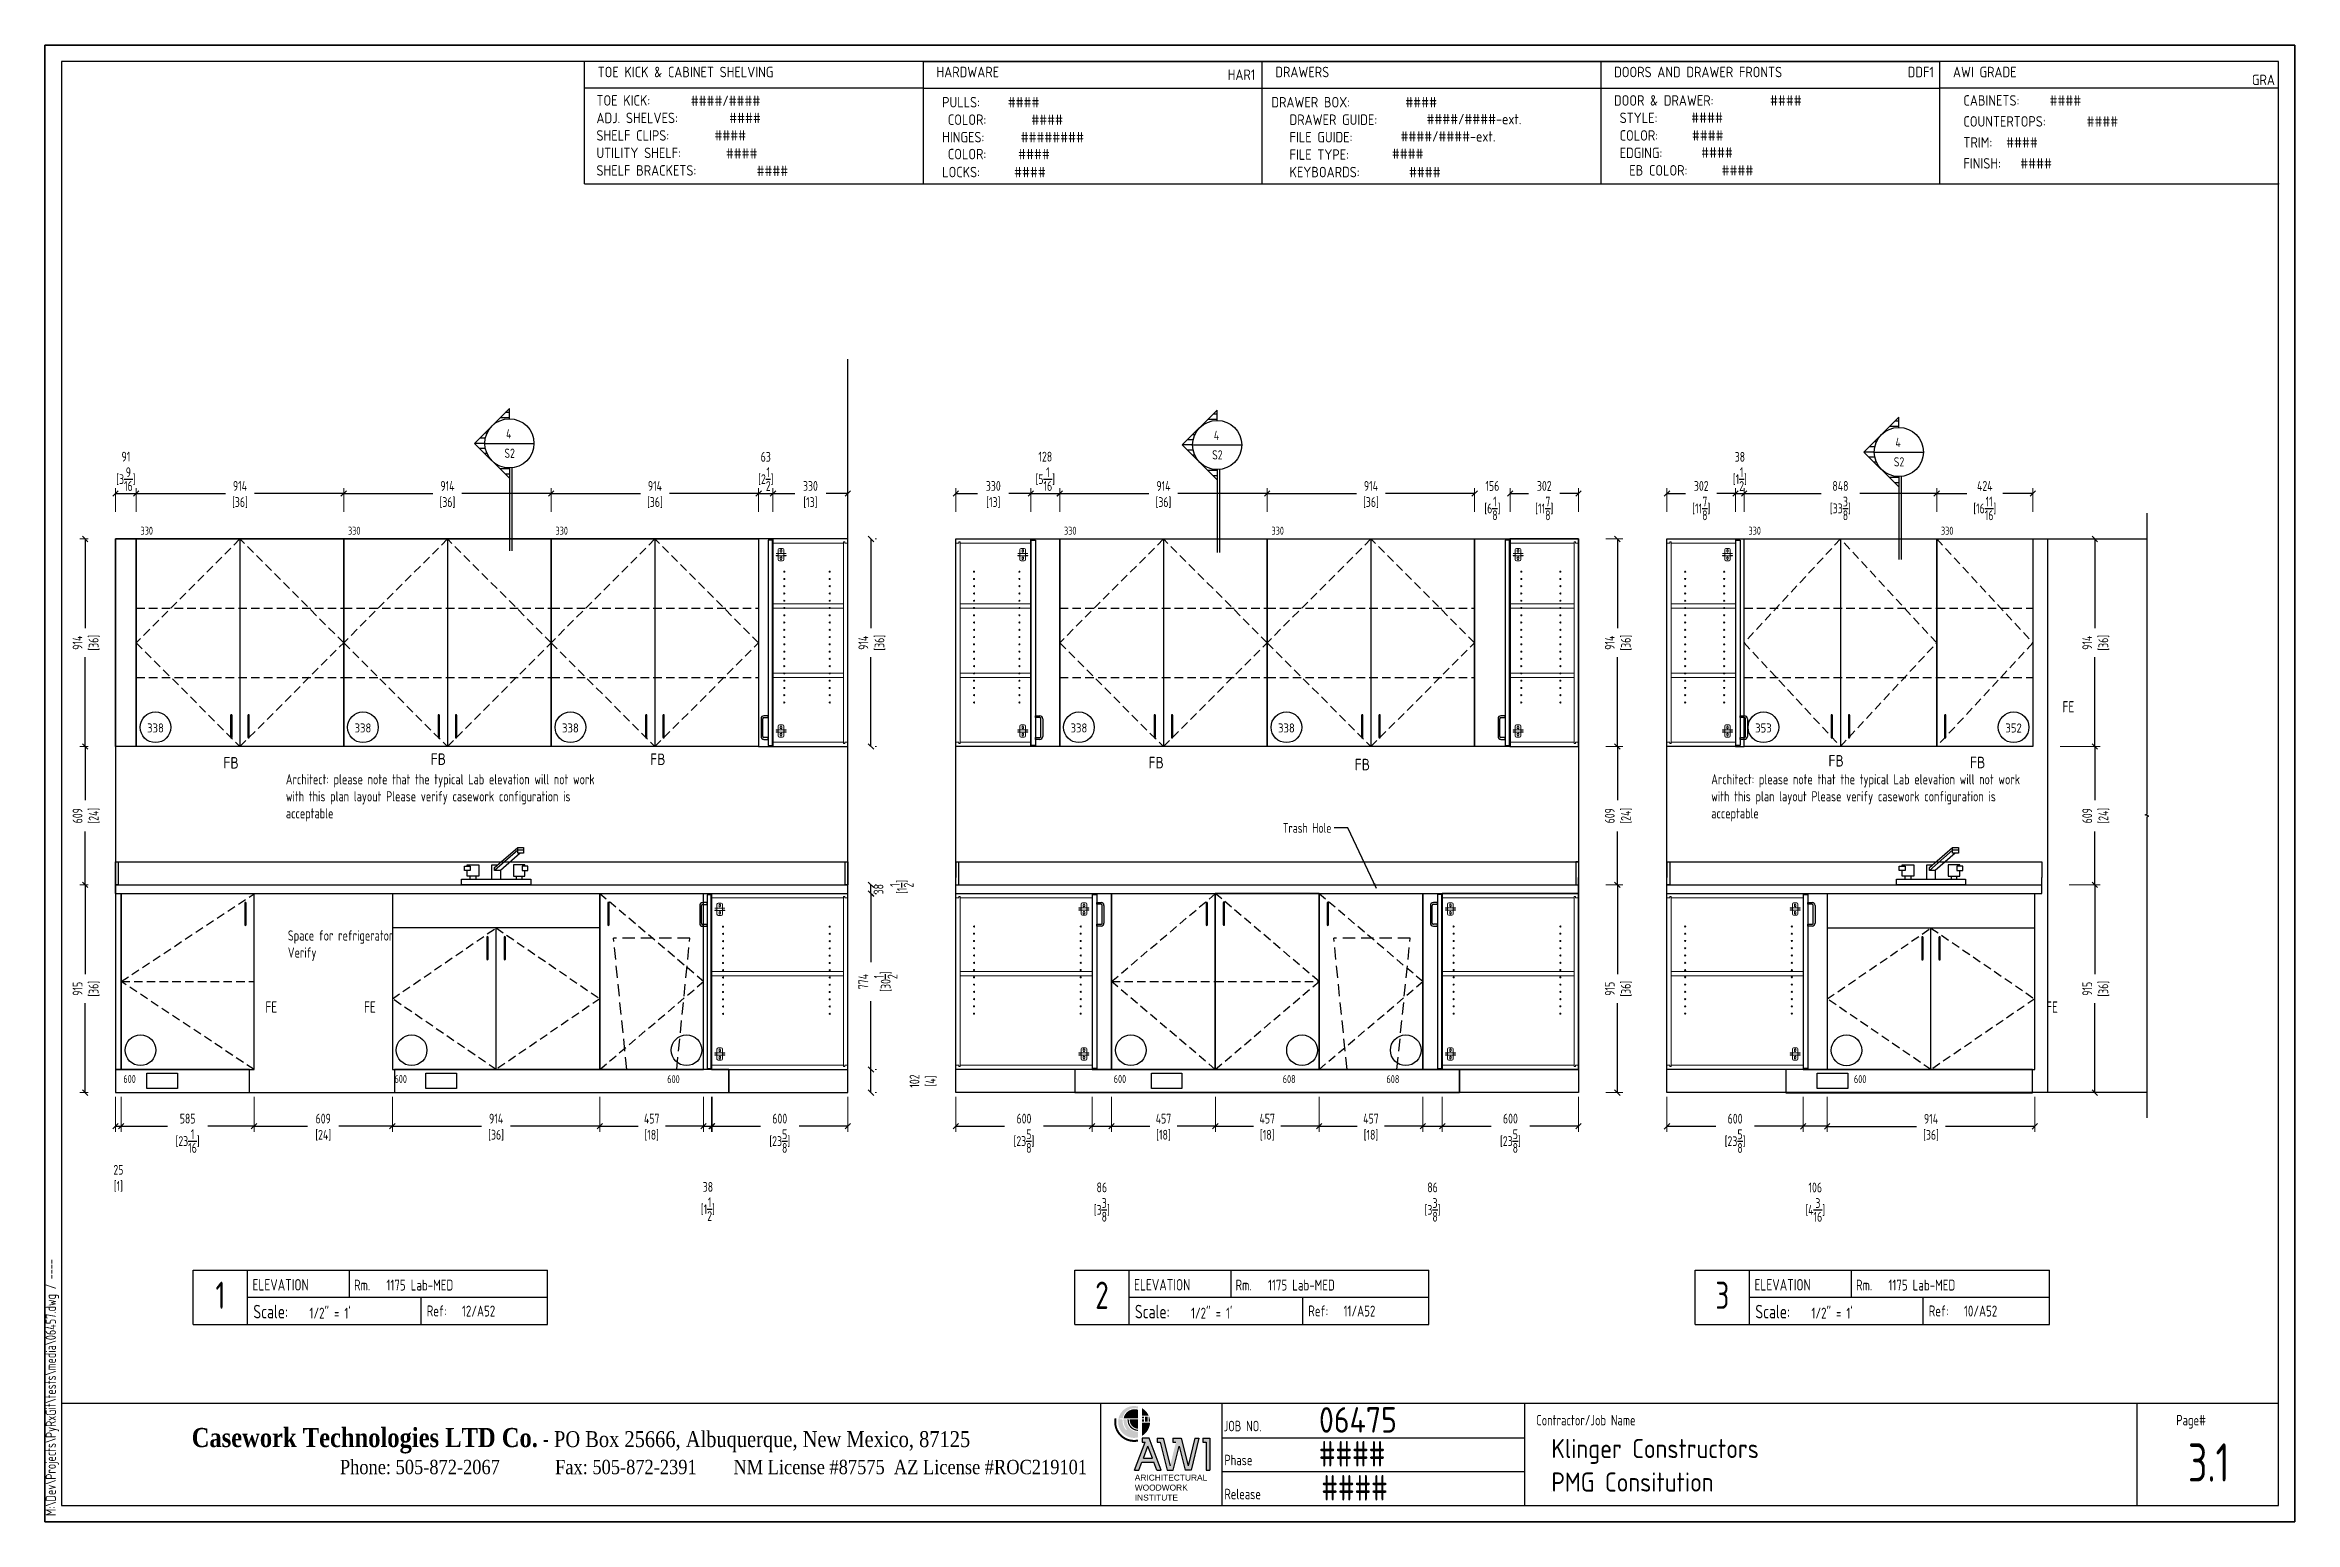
# Model space of a CAD drawing. Header units: millimetres. Extents: x -47782 to 27976, y -27086 to 15583.
# Drawn here: x -10158 to -246, y -13398 to -6894 of the extents above; entities that cross this region are included whole.
import ezdxf
from ezdxf.enums import TextEntityAlignment as Align

# ---------------------------------------------------------------- set-up
doc = ezdxf.new("R2010")
doc.units = ezdxf.units.MM
doc.header["$LTSCALE"] = 150
doc.linetypes.add('HIDDEN', pattern=[0.375, 0.25, -0.125])
for name, color, linetype in [('1_11_BOXBASE', 4, 'Continuous'), ('1_2_BASES_PLAN', 8, 'HIDDEN'), ('1_8_TEXT', 7, 'Continuous'), ('1_CRP_DIMS', 7, 'Continuous'), ('1_CRP_DOORSWING', 2, 'HIDDEN'), ('1_CRP_ELEV', 4, 'Continuous'), ('1_CRP_SHELVES', 5, 'HIDDEN'), ('1_CRP_TEXT', 7, 'Continuous'), ('1_CRP_TOPS', 6, 'Continuous'), ('1_CRP_WALLS', 3, 'Continuous'), ('ANO3', 6, 'Continuous'), ('HIDDEN', 2, 'HIDDEN'), ('Lines', 7, 'Continuous')]:
    doc.layers.add(name, color=color, linetype=linetype)
doc.layers.add('PLOTWIN', color=211, linetype='Continuous', plot=False)
doc.styles.add('AWI', font='micross.ttf')
doc.styles.add('Ctec', font='archs.shx', dxfattribs={"width": 0.85})
doc.styles.add('FINE', font='archs.shx', dxfattribs={"width": 0.85})
doc.styles.get("Standard").update_dxf_attribs({"font": 'archquik.shx', "width": 0.85})
doc.dimstyles.new('24', dxfattribs={"dimscale": 24, "dimtxt": 1.8, "dimasz": 1, "dimexe": 1, "dimexo": 5, "dimgap": 0.5, "dimtad": 0, "dimdec": 0, "dimzin": 1, "dimdsep": 46, "dimtxsty": 'Standard', "dimblk": 'OBLIQUE', "dimcen": 0.1, "dimclrd": 1, "dimclre": 1, "dimclrt": 7, "dimadec": 0, "dimazin": 0, "dimtfac": 1, "dimtdec": 0, "dimtofl": 0, "dimtmove": 2, "dimatfit": 3, "dimfxl": 1, "dimtolj": 1, "dimtzin": 1, "dimlwe": 13, "dimarcsym": 0})

msp = doc.modelspace()

# ---------------------------------------------------------------- texts
at = {"layer": '1_8_TEXT'}
for p in [(-9371.94569, -10080.44019), (-8458.84023, -10064.28631), (-7492.02678, -10064.8647), (-5296.53865, -10079.63526), (-4388.13904, -10088.12189), (-2301.21414, -10071.59448), (-1677.72452, -10079.05808)]:
    msp.add_text('FB', height=50.71872, dxfattribs=at).set_placement(p)
at = {"layer": '1_CRP_TEXT', "width": 0.85}
for s, height, p in [('330', 35, (-9736.96371, -9050.50163)), ('330', 35, (-8822.96371, -9050.50164)), ('330', 35, (-7908.96371, -9050.50164)), ('330', 35, (-5668.74322, -9050.50157)), ('330', 35, (-4754.74322, -9050.50158)), ('330', 35, (-2653.40867, -9050.50158)), ('330', 35, (-1805.40867, -9050.50158)), ('FE', 50, (-1270.13109, -9833.50158)), ('FE', 50, (-9186.96372, -11155.50156)), ('FE', 50, (-8752.56373, -11155.50156)), ('FE', 50, (-1342.40867, -11156.10198)), ('600', 35, (-9812.57765, -11464.76286)), ('600', 35, (-8618.17766, -11464.76286)), ('600', 35, (-7416.56373, -11465.50156)), ('600', 35, (-5449.75715, -11464.76288)), ('608', 35, (-4705.14322, -11465.50158)), ('608', 35, (-4248.14322, -11465.50158)), ('600', 35, (-2188.91075, -11465.36328))]:
    msp.add_text(s, height=height, dxfattribs=at).set_placement(p)
at = {"layer": '1_CRP_TEXT', "char_height": 45, "attachment_point": 1}
for s, insert, width in [('Architect: please note that the typical Lab elevation will not work with this plan layout Please verify casework configuration is acceptable', (-9096.75999, -10104.99122), 1420.4005232), ('Architect: please note that the typical Lab elevation will not work with this plan layout Please verify casework configuration is acceptable', (-2817.5064, -10104.99122), 1420.4005232), ('Space for refrigerator{\\fArial|b0|i0|c0|p34;\\P}Verify', (-9087.96575, -10793.04839), 461.4413685)]:
    msp.add_mtext(s, dxfattribs=dict(at, insert=insert, width=width))
at = {"layer": '1_CRP_TEXT', "color": 7, "insert": (-4490.34562, -10363.44057), "char_height": 43.2, "width": 919.2670367, "attachment_point": 9}
msp.add_mtext('\\A1;Trash Hole', dxfattribs=at)

# ---------------------------------------------------------------- blocks, each defined once
blk = doc.blocks.new('doublepullu')
for points in [[(-35, 137, 1), (-41, 137), (-41, 41, 1), (-35, 41)], [(41, 41), (41, 137, 1), (35, 137), (35, 41, 1)]]:
    blk.add_lwpolyline(points, format="xyb", close=True)
blk = doc.blocks.new('n')
blk.add_circle((84.8528, 84.8528), 67.5806)
at = {"flags": 8}
blk.add_attdef('NUMBER', text='', height=40, dxfattribs=at).set_placement((84.8528, 61.841), align=Align.CENTER)
blk = doc.blocks.new('_OBLIQUE')
at = {"color": 0, "linetype": 'ByBlock'}
blk.add_line((-0.5, -0.5), (0.5, 0.5), dxfattribs=at)
blk = doc.blocks.new('*D407')
at = {"layer": '1_CRP_DIMS', "color": 1, "linetype": 'Continuous', "lineweight": 13, "transparency": 16777216}
for p, q in [((-4773.7, -8949.5), (-4773.7, -8845.5)), ((-3859.7, -8949.5), (-3859.7, -8845.5))]:
    blk.add_line(p, q, dxfattribs=at)
at = {"layer": '1_CRP_DIMS', "color": 1, "linetype": 'ByBlock', "lineweight": -2, "transparency": 16777216}
for p, q in [((-4773.7, -8869.5), (-4380.7, -8869.5)), ((-3859.7, -8869.5), (-4252.8, -8869.5))]:
    blk.add_line(p, q, dxfattribs=at)
at = {"layer": 'Defpoints', "color": 0, "transparency": 16777216}
for p in [(-3859.7, -8869.5), (-4773.7, -9069.5), (-3859.7, -9069.5)]:
    blk.add_point(p, dxfattribs=at)
at = {"layer": '1_CRP_DIMS', "color": 1, "lineweight": -2, "transparency": 16777216, "xscale": 24, "yscale": 24, "zscale": 24, "rotation": 180}
blk.add_blockref('_OBLIQUE', (-4773.7, -8869.5), dxfattribs=at)
at = {"layer": '1_CRP_DIMS', "color": 1, "lineweight": -2, "transparency": 16777216, "xscale": 24, "yscale": 24, "zscale": 24}
blk.add_blockref('_OBLIQUE', (-3859.7, -8869.5), dxfattribs=at)
at = {"layer": '1_CRP_DIMS', "color": 7, "transparency": 16777216, "char_height": 43.2, "attachment_point": 5}
for s, insert in [('\\A1;914', (-4316.7, -8835.9)), ('\\A1;[36]', (-4316.7, -8909.1))]:
    blk.add_mtext(s, dxfattribs=dict(at, insert=insert))
blk = doc.blocks.new('*D408')
at = {"layer": '1_CRP_DIMS', "color": 1, "linetype": 'Continuous', "lineweight": 13, "transparency": 16777216}
for p, q in [((-5687.7, -8949.5), (-5687.7, -8845.5)), ((-4773.7, -8949.5), (-4773.7, -8845.5))]:
    blk.add_line(p, q, dxfattribs=at)
at = {"layer": '1_CRP_DIMS', "color": 1, "linetype": 'ByBlock', "lineweight": -2, "transparency": 16777216}
for p, q in [((-5687.7, -8869.5), (-5294.7, -8869.5)), ((-4773.7, -8869.5), (-5166.8, -8869.5))]:
    blk.add_line(p, q, dxfattribs=at)
at = {"layer": 'Defpoints', "color": 0, "transparency": 16777216}
for p in [(-4773.7, -8869.5), (-5687.7, -9069.5), (-4773.7, -9069.5)]:
    blk.add_point(p, dxfattribs=at)
at = {"layer": '1_CRP_DIMS', "color": 1, "lineweight": -2, "transparency": 16777216, "xscale": 24, "yscale": 24, "zscale": 24, "rotation": 180}
blk.add_blockref('_OBLIQUE', (-5687.7, -8869.5), dxfattribs=at)
at = {"layer": '1_CRP_DIMS', "color": 1, "lineweight": -2, "transparency": 16777216, "xscale": 24, "yscale": 24, "zscale": 24}
blk.add_blockref('_OBLIQUE', (-4773.7, -8869.5), dxfattribs=at)
at = {"layer": '1_CRP_DIMS', "color": 7, "transparency": 16777216, "char_height": 43.2, "attachment_point": 5}
for s, insert in [('\\A1;914', (-5230.7, -8835.9)), ('\\A1;[36]', (-5230.7, -8909.1))]:
    blk.add_mtext(s, dxfattribs=dict(at, insert=insert))
blk = doc.blocks.new('*D409')
at = {"layer": '1_CRP_DIMS', "color": 1, "linetype": 'Continuous', "lineweight": 13, "transparency": 16777216}
for p, q in [((-5815.2, -8949.5), (-5815.2, -8845.5)), ((-5687.2, -8949.5), (-5687.2, -8845.5))]:
    blk.add_line(p, q, dxfattribs=at)
at = {"layer": '1_CRP_DIMS', "color": 1, "linetype": 'ByBlock', "lineweight": -2, "transparency": 16777216}
blk.add_line((-5815.2, -8869.5), (-5687.2, -8869.5), dxfattribs=at)
at = {"layer": 'Defpoints', "color": 0, "transparency": 16777216}
for p in [(-5687.2, -8869.5), (-5815.2, -9069.5), (-5687.2, -9069.5)]:
    blk.add_point(p, dxfattribs=at)
at = {"layer": '1_CRP_DIMS', "color": 1, "lineweight": -2, "transparency": 16777216, "xscale": 24, "yscale": 24, "zscale": 24, "rotation": 180}
blk.add_blockref('_OBLIQUE', (-5815.2, -8869.5), dxfattribs=at)
at = {"layer": '1_CRP_DIMS', "color": 1, "lineweight": -2, "transparency": 16777216, "xscale": 24, "yscale": 24, "zscale": 24}
blk.add_blockref('_OBLIQUE', (-5687.2, -8869.5), dxfattribs=at)
at = {"layer": '1_CRP_DIMS', "color": 7, "transparency": 16777216, "char_height": 43.2, "attachment_point": 5}
for s, insert in [('\\A1;128', (-5751.2, -8706.9)), ('\\A1;[5{\\H1.000000x;\\S1/16;}]', (-5751.2, -8805.9))]:
    blk.add_mtext(s, dxfattribs=dict(at, insert=insert))
blk = doc.blocks.new('*D410')
at = {"layer": '1_CRP_DIMS', "color": 1, "linetype": 'ByBlock', "lineweight": -2, "transparency": 16777216}
for p, q in [((-3859.7, -8869.5), (-3883.7, -8869.5)), ((-3703.7, -8869.5), (-3679.7, -8869.5))]:
    blk.add_line(p, q, dxfattribs=at)
at = {"layer": '1_CRP_DIMS', "color": 1, "linetype": 'Continuous', "lineweight": 13, "transparency": 16777216}
for p, q in [((-3859.7, -8949.5), (-3859.7, -8845.5)), ((-3703.7, -8949.5), (-3703.7, -8845.5))]:
    blk.add_line(p, q, dxfattribs=at)
at = {"layer": 'Defpoints', "color": 0, "transparency": 16777216}
for p in [(-3703.7, -8869.5), (-3859.7, -9069.5), (-3703.7, -9069.5)]:
    blk.add_point(p, dxfattribs=at)
at = {"layer": '1_CRP_DIMS', "color": 1, "lineweight": -2, "transparency": 16777216, "xscale": 24, "yscale": 24, "zscale": 24}
blk.add_blockref('_OBLIQUE', (-3859.7, -8869.5), dxfattribs=at)
at = {"layer": '1_CRP_DIMS', "color": 1, "lineweight": -2, "transparency": 16777216, "xscale": 24, "yscale": 24, "zscale": 24, "rotation": 180}
blk.add_blockref('_OBLIQUE', (-3703.7, -8869.5), dxfattribs=at)
at = {"layer": '1_CRP_DIMS', "color": 7, "transparency": 16777216, "char_height": 43.2, "attachment_point": 5}
for s, insert in [('\\A1;156', (-3781.7, -8835.9)), ('\\A1;[6{\\H1.000000x;\\S1/8;}]', (-3781.7, -8934.9))]:
    blk.add_mtext(s, dxfattribs=dict(at, insert=insert))
blk = doc.blocks.new('nt')
at = {"layer": '1_8_TEXT'}
blk.add_lwpolyline([(18, 18), (18, 86), (152.667, 86), (152.667, 18)], close=True, dxfattribs=at)
at = {"layer": '1_8_TEXT', "flags": 8}
blk.add_attdef('NUMBER', text='', height=40, dxfattribs=at).set_placement((85.3333, 28.9881), align=Align.CENTER)
blk = doc.blocks.new('*D421')
at = {"layer": '1_CRP_DIMS', "color": 1, "linetype": 'Continuous', "lineweight": 13, "transparency": 16777216}
for p, q in [((-8842, -8949.5), (-8842, -8845.5)), ((-7928, -8949.5), (-7928, -8845.5))]:
    blk.add_line(p, q, dxfattribs=at)
at = {"layer": '1_CRP_DIMS', "color": 1, "linetype": 'ByBlock', "lineweight": -2, "transparency": 16777216}
for p, q in [((-8842, -8869.5), (-8448.9, -8869.5)), ((-7928, -8869.5), (-8321, -8869.5))]:
    blk.add_line(p, q, dxfattribs=at)
at = {"layer": 'Defpoints', "color": 0, "transparency": 16777216}
for p in [(-7928, -8869.5), (-8842, -9069.5), (-7928, -9069.5)]:
    blk.add_point(p, dxfattribs=at)
at = {"layer": '1_CRP_DIMS', "color": 1, "lineweight": -2, "transparency": 16777216, "xscale": 24, "yscale": 24, "zscale": 24, "rotation": 180}
blk.add_blockref('_OBLIQUE', (-8842, -8869.5), dxfattribs=at)
at = {"layer": '1_CRP_DIMS', "color": 1, "lineweight": -2, "transparency": 16777216, "xscale": 24, "yscale": 24, "zscale": 24}
blk.add_blockref('_OBLIQUE', (-7928, -8869.5), dxfattribs=at)
at = {"layer": '1_CRP_DIMS', "color": 7, "transparency": 16777216, "char_height": 43.2, "attachment_point": 5}
for s, insert in [('\\A1;914', (-8385, -8835.9)), ('\\A1;[36]', (-8385, -8909.1))]:
    blk.add_mtext(s, dxfattribs=dict(at, insert=insert))
blk = doc.blocks.new('*D422')
at = {"layer": '1_CRP_DIMS', "color": 1, "linetype": 'Continuous', "lineweight": 13, "transparency": 16777216}
for p, q in [((-9756, -8949.5), (-9756, -8845.5)), ((-8842, -8949.5), (-8842, -8845.5))]:
    blk.add_line(p, q, dxfattribs=at)
at = {"layer": '1_CRP_DIMS', "color": 1, "linetype": 'ByBlock', "lineweight": -2, "transparency": 16777216}
for p, q in [((-9756, -8869.5), (-9362.9, -8869.5)), ((-8842, -8869.5), (-9235, -8869.5))]:
    blk.add_line(p, q, dxfattribs=at)
at = {"layer": 'Defpoints', "color": 0, "transparency": 16777216}
for p in [(-8842, -8869.5), (-9756, -9069.5), (-8842, -9069.5)]:
    blk.add_point(p, dxfattribs=at)
at = {"layer": '1_CRP_DIMS', "color": 1, "lineweight": -2, "transparency": 16777216, "xscale": 24, "yscale": 24, "zscale": 24, "rotation": 180}
blk.add_blockref('_OBLIQUE', (-9756, -8869.5), dxfattribs=at)
at = {"layer": '1_CRP_DIMS', "color": 1, "lineweight": -2, "transparency": 16777216, "xscale": 24, "yscale": 24, "zscale": 24}
blk.add_blockref('_OBLIQUE', (-8842, -8869.5), dxfattribs=at)
at = {"layer": '1_CRP_DIMS', "color": 7, "transparency": 16777216, "char_height": 43.2, "attachment_point": 5}
for s, insert in [('\\A1;914', (-9299, -8835.9)), ('\\A1;[36]', (-9299, -8909.1))]:
    blk.add_mtext(s, dxfattribs=dict(at, insert=insert))
blk = doc.blocks.new('*D423')
at = {"layer": '1_CRP_DIMS', "color": 1, "linetype": 'Continuous', "lineweight": 13, "transparency": 16777216}
for p, q in [((-7928, -8949.5), (-7928, -8845.5)), ((-7014, -8949.5), (-7014, -8845.5))]:
    blk.add_line(p, q, dxfattribs=at)
at = {"layer": '1_CRP_DIMS', "color": 1, "linetype": 'ByBlock', "lineweight": -2, "transparency": 16777216}
for p, q in [((-7928, -8869.5), (-7534.9, -8869.5)), ((-7014, -8869.5), (-7407, -8869.5))]:
    blk.add_line(p, q, dxfattribs=at)
at = {"layer": 'Defpoints', "color": 0, "transparency": 16777216}
for p in [(-7014, -8869.5), (-7928, -9069.5), (-7014, -9069.5)]:
    blk.add_point(p, dxfattribs=at)
at = {"layer": '1_CRP_DIMS', "color": 1, "lineweight": -2, "transparency": 16777216, "xscale": 24, "yscale": 24, "zscale": 24, "rotation": 180}
blk.add_blockref('_OBLIQUE', (-7928, -8869.5), dxfattribs=at)
at = {"layer": '1_CRP_DIMS', "color": 1, "lineweight": -2, "transparency": 16777216, "xscale": 24, "yscale": 24, "zscale": 24}
blk.add_blockref('_OBLIQUE', (-7014, -8869.5), dxfattribs=at)
at = {"layer": '1_CRP_DIMS', "color": 7, "transparency": 16777216, "char_height": 43.2, "attachment_point": 5}
for s, insert in [('\\A1;914', (-7471, -8835.9)), ('\\A1;[36]', (-7471, -8909.1))]:
    blk.add_mtext(s, dxfattribs=dict(at, insert=insert))
blk = doc.blocks.new('*D424')
at = {"layer": '1_CRP_DIMS', "color": 1, "linetype": 'Continuous', "lineweight": 13, "transparency": 16777216}
for p, q in [((-9847, -8949.5), (-9847, -8845.5)), ((-9756, -8949.5), (-9756, -8845.5))]:
    blk.add_line(p, q, dxfattribs=at)
at = {"layer": '1_CRP_DIMS', "color": 1, "linetype": 'ByBlock', "lineweight": -2, "transparency": 16777216}
blk.add_line((-9847, -8869.5), (-9756, -8869.5), dxfattribs=at)
at = {"layer": 'Defpoints', "color": 0, "transparency": 16777216}
for p in [(-9756, -8869.5), (-9847, -9069.5), (-9756, -9069.5)]:
    blk.add_point(p, dxfattribs=at)
at = {"layer": '1_CRP_DIMS', "color": 1, "lineweight": -2, "transparency": 16777216, "xscale": 24, "yscale": 24, "zscale": 24, "rotation": 180}
blk.add_blockref('_OBLIQUE', (-9847, -8869.5), dxfattribs=at)
at = {"layer": '1_CRP_DIMS', "color": 1, "lineweight": -2, "transparency": 16777216, "xscale": 24, "yscale": 24, "zscale": 24}
blk.add_blockref('_OBLIQUE', (-9756, -8869.5), dxfattribs=at)
at = {"layer": '1_CRP_DIMS', "color": 7, "transparency": 16777216, "char_height": 43.2, "attachment_point": 5}
for s, insert in [('\\A1;91', (-9801.5, -8706.9)), ('\\A1;[3{\\H1.000000x;\\S9/16;}]', (-9801.5, -8805.9))]:
    blk.add_mtext(s, dxfattribs=dict(at, insert=insert))
blk = doc.blocks.new('*D425')
at = {"layer": '1_CRP_DIMS', "color": 1, "linetype": 'Continuous', "lineweight": 13, "transparency": 16777216}
for p, q in [((-7014, -8949.5), (-7014, -8845.5)), ((-6951, -8949.5), (-6951, -8845.5))]:
    blk.add_line(p, q, dxfattribs=at)
at = {"layer": '1_CRP_DIMS', "color": 1, "linetype": 'ByBlock', "lineweight": -2, "transparency": 16777216}
blk.add_line((-7014, -8869.5), (-6951, -8869.5), dxfattribs=at)
at = {"layer": 'Defpoints', "color": 0, "transparency": 16777216}
for p in [(-6951, -8869.5), (-7014, -9069.5), (-6951, -9069.5)]:
    blk.add_point(p, dxfattribs=at)
at = {"layer": '1_CRP_DIMS', "color": 1, "lineweight": -2, "transparency": 16777216, "xscale": 24, "yscale": 24, "zscale": 24, "rotation": 180}
blk.add_blockref('_OBLIQUE', (-7014, -8869.5), dxfattribs=at)
at = {"layer": '1_CRP_DIMS', "color": 1, "lineweight": -2, "transparency": 16777216, "xscale": 24, "yscale": 24, "zscale": 24}
blk.add_blockref('_OBLIQUE', (-6951, -8869.5), dxfattribs=at)
at = {"layer": '1_CRP_DIMS', "color": 7, "transparency": 16777216, "char_height": 43.2, "attachment_point": 5}
for s, insert in [('\\A1;63', (-6982.5, -8707.7)), ('\\A1;[2{\\H1.000000x;\\S1/2;}]', (-6982.5, -8805.9))]:
    blk.add_mtext(s, dxfattribs=dict(at, insert=insert))
blk = doc.blocks.new('*D427')
at = {"layer": '1_CRP_DIMS', "color": 1, "linetype": 'Continuous', "lineweight": 13, "transparency": 16777216}
for p, q in [((-7256.6, -11525.5), (-7256.6, -11679.5)), ((-7218.6, -11525.5), (-7218.6, -11679.5))]:
    blk.add_line(p, q, dxfattribs=at)
at = {"layer": '1_CRP_DIMS', "color": 1, "linetype": 'ByBlock', "lineweight": -2, "transparency": 16777216}
blk.add_line((-7256.6, -11655.5), (-7218.6, -11655.5), dxfattribs=at)
at = {"layer": 'Defpoints', "color": 0, "transparency": 16777216}
for p in [(-7256.6, -11405.5), (-7218.6, -11405.5), (-7218.6, -11655.5)]:
    blk.add_point(p, dxfattribs=at)
at = {"layer": '1_CRP_DIMS', "color": 1, "lineweight": -2, "transparency": 16777216, "xscale": 24, "yscale": 24, "zscale": 24, "rotation": 180}
blk.add_blockref('_OBLIQUE', (-7256.6, -11655.5), dxfattribs=at)
at = {"layer": '1_CRP_DIMS', "color": 1, "lineweight": -2, "transparency": 16777216, "xscale": 24, "yscale": 24, "zscale": 24}
blk.add_blockref('_OBLIQUE', (-7218.6, -11655.5), dxfattribs=at)
at = {"layer": '1_CRP_DIMS', "color": 7, "transparency": 16777216, "char_height": 43.2, "attachment_point": 5}
for s, insert in [('\\A1;[1{\\H1.000000x;\\S1/2;}]', (-7237.6, -12020.8)), ('\\A1;38', (-7237.6, -11922.6))]:
    blk.add_mtext(s, dxfattribs=dict(at, insert=insert))
blk = doc.blocks.new('A$C7A7A7114')
at = {"layer": '1_2_BASES_PLAN'}
for p, q in [((-80.4, 9.8), (-120.9, 411.7)), ((112.8, 411.7), (-120.9, 411.7)), ((72.3, 9.8), (112.8, 411.7)), ((72.3, 9.8), (-80.4, 9.8))]:
    blk.add_line(p, q, dxfattribs=at)
blk = doc.blocks.new('*D429')
at = {"layer": '1_CRP_DIMS', "color": 1, "linetype": 'Continuous', "lineweight": 13, "transparency": 16777216}
for p, q in [((-2672.4, -8949.5), (-2672.4, -8845.5)), ((-1824.4, -8949.5), (-1824.4, -8845.5))]:
    blk.add_line(p, q, dxfattribs=at)
at = {"layer": '1_CRP_DIMS', "color": 1, "linetype": 'ByBlock', "lineweight": -2, "transparency": 16777216}
for p, q in [((-2672.4, -8869.5), (-2333.2, -8869.5)), ((-1824.4, -8869.5), (-2163.6, -8869.5))]:
    blk.add_line(p, q, dxfattribs=at)
at = {"layer": 'Defpoints', "color": 0, "transparency": 16777216}
for p in [(-1824.4, -8869.5), (-2672.4, -9069.5), (-1824.4, -9069.5)]:
    blk.add_point(p, dxfattribs=at)
at = {"layer": '1_CRP_DIMS', "color": 1, "lineweight": -2, "transparency": 16777216, "xscale": 24, "yscale": 24, "zscale": 24, "rotation": 180}
blk.add_blockref('_OBLIQUE', (-2672.4, -8869.5), dxfattribs=at)
at = {"layer": '1_CRP_DIMS', "color": 1, "lineweight": -2, "transparency": 16777216, "xscale": 24, "yscale": 24, "zscale": 24}
blk.add_blockref('_OBLIQUE', (-1824.4, -8869.5), dxfattribs=at)
at = {"layer": '1_CRP_DIMS', "color": 7, "transparency": 16777216, "char_height": 43.2, "attachment_point": 5}
for s, insert in [('\\A1;848', (-2248.4, -8835.9)), ('\\A1;[33{\\H1.000000x;\\S3/8;}]', (-2248.4, -8934.9))]:
    blk.add_mtext(s, dxfattribs=dict(at, insert=insert))
blk = doc.blocks.new('sngldrpulll')
blk.add_lwpolyline([(-41, -137, 1), (-35, -137), (-35, -41, 1), (-41, -41)], format="xyb", close=True)
blk = doc.blocks.new('*D430')
at = {"layer": '1_CRP_DIMS', "color": 1, "linetype": 'Continuous', "lineweight": 13, "transparency": 16777216}
for p, q in [((-1824.4, -8949.5), (-1824.4, -8845.5)), ((-1400.4, -8949.5), (-1400.4, -8845.5))]:
    blk.add_line(p, q, dxfattribs=at)
at = {"layer": '1_CRP_DIMS', "color": 1, "linetype": 'ByBlock', "lineweight": -2, "transparency": 16777216}
for p, q in [((-1824.4, -8869.5), (-1691.5, -8869.5)), ((-1400.4, -8869.5), (-1533.3, -8869.5))]:
    blk.add_line(p, q, dxfattribs=at)
at = {"layer": 'Defpoints', "color": 0, "transparency": 16777216}
for p in [(-1400.4, -8869.5), (-1824.4, -9069.5), (-1400.4, -9069.5)]:
    blk.add_point(p, dxfattribs=at)
at = {"layer": '1_CRP_DIMS', "color": 1, "lineweight": -2, "transparency": 16777216, "xscale": 24, "yscale": 24, "zscale": 24, "rotation": 180}
blk.add_blockref('_OBLIQUE', (-1824.4, -8869.5), dxfattribs=at)
at = {"layer": '1_CRP_DIMS', "color": 1, "lineweight": -2, "transparency": 16777216, "xscale": 24, "yscale": 24, "zscale": 24}
blk.add_blockref('_OBLIQUE', (-1400.4, -8869.5), dxfattribs=at)
at = {"layer": '1_CRP_DIMS', "color": 7, "transparency": 16777216, "char_height": 43.2, "attachment_point": 5}
for s, insert in [('\\A1;424', (-1612.4, -8835.9)), ('\\A1;[16{\\H1.000000x;\\S11/16;}]', (-1612.4, -8934.9))]:
    blk.add_mtext(s, dxfattribs=dict(at, insert=insert))
blk = doc.blocks.new('A$C0A1240C9')
for p, q in [((-6.5, 114.1), (95.1, 203)), ((95.1, 190.3), (95.1, 203)), ((95.1, 203), (120.5, 203)), ((120.5, 203), (120.5, 190.3)), ((-19.2, 126.8), (8, 126.8)), ((-19.2, 63.3), (-19.2, 126.8)), ((95.1, 190.3), (-6.5, 101.4)), ((-6.5, 101.4), (-6.5, 114.1)), ((18.9, 101.4), (-6.5, 101.4)), ((106.3, 177.7), (18.9, 101.4)), ((18.9, 101.4), (18.9, 63.3)), ((95.1, 177.6), (95.1, 190.3)), ((120.5, 190.3), (95.1, 190.3)), ((120.5, 177.6), (95.1, 177.6)), ((120.5, 190.3), (120.5, 177.6)), ((-114.4, 63.3), (-114.4, 76)), ((-89, 76), (-89, 63.3)), ((88.8, 76), (88.8, 63.3)), ((114.2, 63.3), (114.2, 76))]:
    blk.add_line(p, q)
for points in [[(-139.8, 101.4), (-139.8, 120.5), (-114.4, 120.5), (-114.4, 101.4)], [(139.6, 101.4), (139.6, 120.5), (114.2, 120.5), (114.2, 101.4)], [(-152.5, 37.9), (-152.5, 63.3), (152.3, 63.3), (152.3, 37.9)]]:
    blk.add_lwpolyline(points, close=True)
for points in [[(-127.1, 120.5), (-127.1, 126.8), (-76.3, 126.8), (-76.3, 76), (-127.1, 76), (-127.1, 101.4)], [(126.9, 120.5), (126.9, 126.8), (76.1, 126.8), (76.1, 76), (126.9, 76), (126.9, 101.4)]]:
    blk.add_lwpolyline(points)
blk = doc.blocks.new('awi')
h = blk.add_hatch(color=256)
h.paths.add_polyline_path([(3.931, 4.105), (3.966, 4.105), (3.99, 4.17), (4.089, 4.17), (4.113, 4.105), (4.148, 4.105), (4.05, 4.366), (3.992, 4.366), (3.992, 4.333), (4.017, 4.333)])
h.paths.add_polyline_path([(4.039, 4.301), (4.076, 4.203), (4.003, 4.203)], flags=16)
for points in [[(4.165, 4.366), (4.115, 4.366), (4.115, 4.333), (4.14, 4.333), (4.197, 4.105), (4.246, 4.105), (4.295, 4.301), (4.344, 4.105), (4.393, 4.105), (4.458, 4.366), (4.425, 4.366), (4.369, 4.141), (4.313, 4.366), (4.245, 4.366), (4.245, 4.333), (4.269, 4.333), (4.222, 4.141)], [(4.491, 4.366), (4.491, 4.333), (4.516, 4.333), (4.516, 4.105), (4.548, 4.105), (4.548, 4.366)]]:
    blk.add_hatch(color=256).paths.add_polyline_path(points)
at = {"layer": 'HIDDEN'}
for points in [[(3.959, 4.418, -0.426996), (3.864, 4.52), (3.839, 4.52, 0.181903), (3.866, 4.438), (3.86, 4.433, -0.18298), (3.831, 4.52), (3.808, 4.52), (3.808, 4.528), (3.832, 4.528, -0.448286), (3.959, 4.609), (3.959, 4.626, 1.290994), (3.959, 4.373)], [(3.992, 4.612), (3.992, 4.552), (4.046, 4.552, 0.158662)], [(3.959, 4.356, -0.543101), (3.782, 4.528), (3.766, 4.528, 0.529429), (3.959, 4.339)], [(3.959, 4.6, 0.451495), (3.84, 4.528), (3.959, 4.528)], [(3.883, 4.52), (3.872, 4.52, 0.428182), (3.959, 4.426), (3.959, 4.436, -0.430066)], [(3.959, 4.52), (3.891, 4.52, 0.431933), (3.959, 4.444)], [(4.008, 4.544), (3.992, 4.544), (3.992, 4.528), (4.008, 4.528)], [(4.008, 4.52), (3.992, 4.52), (3.992, 4.503), (4.008, 4.503)], [(4.057, 4.495), (3.992, 4.495), (3.992, 4.386, 0.259457)], [(4.038, 4.544), (4.017, 4.544), (4.017, 4.503), (4.038, 4.503)], [(4.05, 4.544), (4.047, 4.544), (4.047, 4.503), (4.057, 4.503, 0.080075)]]:
    blk.add_hatch(color=104, dxfattribs=at).paths.add_polyline_path(points)
for p, q in [((3.931, 4.105), (4.017, 4.333)), ((3.992, 4.366), (3.992, 4.333)), ((4.05, 4.366), (3.992, 4.366)), ((3.992, 4.333), (4.017, 4.333)), ((4.003, 4.203), (4.039, 4.301)), ((4.029, 4.366), (4.029, 4.366)), ((4.076, 4.203), (4.039, 4.301)), ((4.148, 4.105), (4.05, 4.366)), ((4.115, 4.366), (4.115, 4.333)), ((4.115, 4.366), (4.165, 4.366)), ((4.115, 4.333), (4.14, 4.333)), ((4.14, 4.333), (4.197, 4.105)), ((4.165, 4.366), (4.222, 4.141)), ((4.245, 4.366), (4.245, 4.333)), ((4.245, 4.366), (4.313, 4.366)), ((4.245, 4.333), (4.269, 4.333)), ((4.246, 4.105), (4.295, 4.301)), ((4.295, 4.301), (4.344, 4.105)), ((4.313, 4.366), (4.369, 4.141)), ((4.425, 4.366), (4.369, 4.141)), ((4.458, 4.366), (4.393, 4.105)), ((4.425, 4.366), (4.458, 4.366)), ((4.491, 4.366), (4.491, 4.333)), ((4.491, 4.366), (4.548, 4.366)), ((4.491, 4.333), (4.516, 4.333)), ((4.516, 4.333), (4.516, 4.105)), ((4.548, 4.366), (4.548, 4.105)), ((3.931, 4.105), (3.966, 4.105)), ((3.966, 4.105), (3.99, 4.17)), ((3.99, 4.17), (4.089, 4.17)), ((4.003, 4.203), (4.076, 4.203)), ((4.113, 4.105), (4.089, 4.17)), ((4.113, 4.105), (4.148, 4.105)), ((4.197, 4.105), (4.246, 4.105)), ((4.393, 4.105), (4.344, 4.105)), ((4.516, 4.105), (4.548, 4.105))]:
    blk.add_line(p, q)
at = {"insert": (3.932, 4.068), "char_height": 0.04906, "width": 0.64931, "attachment_point": 1, "style": 'AWI'}
blk.add_mtext('ARICHITECTURAL\\PWOODWORK\\PINSTITUTE', dxfattribs=at)
blk = doc.blocks.new('Brdrtemplate')
blk.add_line((410, 21.71), (3, 21.71))
blk.add_lwpolyline([(3, 3), (410, 3), (410, 268), (3, 268)], close=True)
at = {"layer": '1_8_TEXT'}
for p, q in [((193.83, 3), (193.83, 21.71)), ((216.05, 3), (216.05, 21.71)), ((271.64, 3), (271.64, 21.71)), ((384.01, 3), (384.01, 21.71)), ((216.05, 15.47), (271.64, 15.47)), ((216.05, 9.24), (271.64, 9.24))]:
    blk.add_line(p, q, dxfattribs=at)
at = {"layer": '1_8_TEXT', "lineweight": 13}
blk.add_line((276.51, 5.57), (276.51, 5.57), dxfattribs=at)
at = {"layer": '1_8_TEXT'}
for p in [(216.05, 15.47), (216.05, 9.24)]:
    blk.add_point(p, dxfattribs=at)
at = {"layer": 'PLOTWIN'}
blk.add_lwpolyline([(0, 0), (413, 0), (413, 271), (0, 271)], close=True, dxfattribs=at)
at = {"layer": '1_8_TEXT', "lineweight": 13, "xscale": 22.39221752265871, "yscale": 22.39221752265871, "zscale": 22.39221752265871}
blk.add_blockref('awi', (111.99, -82.4), dxfattribs=at)
at = {"layer": '1_8_TEXT', "style": 'Ctec', "width": 0.85}
for s, height, p in [('JOB NO.', 1.93, (216.35, 16.64)), ('Contractor/Job Name', 1.9303, (273.72, 17.72)), ('Page#', 1.93, (391.21, 17.72)), ('Phase', 1.93, (216.48, 10.41)), ('Release', 1.93, (216.5, 4.17))]:
    blk.add_text(s, height=height, dxfattribs=at).set_placement(p)
at = {"layer": '1_8_TEXT', "insert": (0.13, 1.09), "char_height": 1.8707, "width": 218.1848, "attachment_point": 1, "rotation": 90}
blk.add_mtext('M:\\\\Dev\\\\Projects\\\\PyRxGit\\\\tests\\\\media\\\\06457.dwg / ----', dxfattribs=at)
at = {"layer": '1_8_TEXT', "insert": (26.93, 17.25), "char_height": 3.50755, "width": 230.1894, "attachment_point": 1, "style": 'Ctec'}
blk.add_mtext('{\\fTimes New Roman|b1|i0|c0|p18;Casework Technologies LTD Co.\\Ftxt|c0;\\H0.8333x; - \\fTimes New Roman|b0|i0|c0|p18;PO Box 25666, Albuquerque, New Mexico, 87125\\P\\H0.8x;                                  \\H1.125x;  Phone: 505-872-2067            Fax: 505-872-2391        NM License #87575  AZ License #ROC219101}', dxfattribs=at)
at = {"layer": '1_8_TEXT', "flags": 8}
for tag, p, height in [('JOBNUM', (233.84, 16.39), 4.68), ('CONTRACTOR', (276.51, 11.72), 3.51), ('JOBNAME', (276.51, 5.57), 3.51)]:
    blk.add_attdef(tag, p, '', height=height, dxfattribs=at)
at = {"layer": '1_8_TEXT', "style": 'Ctec', "width": 0.85, "flags": 8}
for tag, p in [('PHASE', (233.84, 10.16)), ('RELEASE', (234.29, 3.92))]:
    blk.add_attdef(tag, p, '', height=4.68, dxfattribs=at)
blk.add_attdef('PAGE', text='', height=7.02, dxfattribs=at).set_placement((397.16, 10.92), align=Align.MIDDLE_CENTER)
blk = doc.blocks.new('GRA')
at = {"layer": '1_8_TEXT', "color": 6}
for p, q in [((0, 0), (-45.23, 0)), ((-45.23, -16.33), (-45.23, 0)), ((0, -16.33), (0, 0)), ((0, -3.58), (-45.23, -3.58)), ((-45.23, -16.33), (0, -16.33))]:
    blk.add_line(p, q, dxfattribs=at)
at = {"layer": '1_8_TEXT'}
blk.add_point((0, -16.33), dxfattribs=at)
for s, p in [('AWI GRADE', (-43.48, -2.12)), ('CABINETS:', (-42.08, -5.91)), ('COUNTERTOPS:', (-42.08, -8.71)), ('TRIM:', (-42.08, -11.51)), ('FINISH:', (-42.08, -14.31))]:
    blk.add_text(s, height=1.399, dxfattribs=at).set_placement(p)
blk.add_text('GRA', height=1.399, dxfattribs=at).set_placement((-0.5, -3.58), align=Align.BOTTOM_RIGHT)
at = {"layer": '1_8_TEXT', "flags": 8}
for p in [(-30.58, -5.91), (-25.64, -8.71), (-36.37, -11.51), (-34.49, -14.31)]:
    blk.add_attdef('GRADE', p, '', height=1.38, dxfattribs=at)
blk = doc.blocks.new('ddf1')
at = {"layer": '1_8_TEXT', "color": 6}
for p, q in [((0, -16.33), (0, 0)), ((0, 0), (45.23, 0)), ((45.23, -16.33), (45.23, 0)), ((0, -3.58), (45.23, -3.58)), ((0, -16.33), (45.23, -16.33))]:
    blk.add_line(p, q, dxfattribs=at)
at = {"layer": '1_8_TEXT'}
for p in [(0, -16.33), (45.23, -16.33)]:
    blk.add_point(p, dxfattribs=at)
for s, p in [('DOORS AND DRAWER FRONTS', (1.75, -2.12)), (' DOOR & DRAWER:', (0.97, -5.91)), ('  STYLE:', (0.97, -8.24)), ('  COLOR:', (0.97, -10.58)), ('  EDGING:', (0.97, -12.91)), ('EB COLOR:', (3.77, -15.24))]:
    blk.add_text(s, height=1.399, dxfattribs=at).set_placement(p)
blk.add_text('DDF1', height=1.399, dxfattribs=at).set_placement((44.44, -2.12), align=Align.RIGHT)
at = {"layer": '1_8_TEXT', "flags": 8}
for tag, p in [('FRONTS', (22.56, -5.91)), ('STYLE', (12.04, -8.2)), ('COLOR', (12.13, -10.58)), ('EBDOOR', (13.37, -12.86)), ('EBDORCLR', (16.1, -15.24))]:
    blk.add_attdef(tag, p, '', height=1.38, dxfattribs=at)
blk = doc.blocks.new('DWR')
at = {"layer": '1_8_TEXT', "color": 6}
for p, q in [((0, 0), (45.23, 0)), ((0, -16.33), (0, 0)), ((45.23, -16.33), (45.23, 0)), ((0, -3.58), (45.23, -3.58)), ((0, -16.33), (45.23, -16.33))]:
    blk.add_line(p, q, dxfattribs=at)
at = {"layer": '1_8_TEXT'}
for p in [(0, -16.33), (45.23, -16.33)]:
    blk.add_point(p, dxfattribs=at)
for s, p in [('DRAWERS', (1.75, -2.12)), ('   DRAWER BOX:', (-1.05, -6.15)), (' DRAWER GUIDE:', (2.89, -8.48)), (' FILE GUIDE:', (2.89, -10.81)), (' FILE TYPE:', (2.89, -13.14)), (' KEYBOARDS:', (2.89, -15.47))]:
    blk.add_text(s, height=1.399, dxfattribs=at).set_placement(p)
at = {"layer": '1_8_TEXT', "flags": 8}
for tag, p in [('BOXTYPE', (19.12, -6.15)), ('GUIDE', (21.2, -8.48)), ('FGUIDE', (16.6, -10.81)), ('FTYPE', (16.6, -13.14)), ('KEYBRD', (17.95, -15.47))]:
    blk.add_attdef(tag, p, '', height=1.38, dxfattribs=at)
blk = doc.blocks.new('HAR1')
at = {"layer": '1_8_TEXT', "color": 6}
for p, q in [((0, 0), (45.23, 0)), ((0, -16.33), (0, 0)), ((45.23, -16.33), (45.23, 0)), ((0, -3.58), (45.23, -3.58)), ((0, -16.33), (45.23, -16.33))]:
    blk.add_line(p, q, dxfattribs=at)
at = {"layer": '1_8_TEXT'}
blk.add_point((45.23, -16.33), dxfattribs=at)
for s, p in [('HARDWARE', (1.75, -2.12)), (' PULLS:', (1.75, -6.15)), ('  COLOR:', (1.75, -8.48)), (' HINGES:', (1.75, -10.81)), ('  COLOR:', (1.75, -13.07)), (' LOCKS:', (1.75, -15.47))]:
    blk.add_text(s, height=1.399, dxfattribs=at).set_placement(p)
blk.add_text('HAR1', height=1.399, dxfattribs=at).set_placement((44.31, -1.78), align=Align.MIDDLE_RIGHT)
at = {"layer": '1_8_TEXT', "flags": 8}
for tag, p in [('PULLS', (10.35, -6.15)), ('PULLCOLOR', (11.57, -8.48)), ('HINGE', (11.25, -10.81)), ('HINGCOLOR', (11.57, -13.07)), ('LOCK', (11.25, -15.47))]:
    blk.add_attdef(tag, p, '', height=1.38, dxfattribs=at)
blk = doc.blocks.new('SHLV')
at = {"layer": '1_8_TEXT', "color": 6}
for p, q in [((45.23, 0), (0, 0)), ((0, -16.33), (0, 0)), ((45.23, -16.33), (45.23, 0)), ((45.23, -3.58), (0, -3.58)), ((0, -16.33), (45.23, -16.33))]:
    blk.add_line(p, q, dxfattribs=at)
at = {"layer": '1_8_TEXT'}
blk.add_point((45.23, -16.33), dxfattribs=at)
for s, p in [('TOE KICK & CABINET SHELVING', (1.75, -2.12)), ('TOE KICK:', (1.59, -5.91)), ('ADJ. SHELVES:', (1.59, -8.25)), ('SHELF CLIPS:', (1.59, -10.58)), ('UTILITY SHELF:', (1.59, -12.91)), ('SHELF BRACKETS:', (1.59, -15.25))]:
    blk.add_text(s, height=1.399, dxfattribs=at).set_placement(p)
at = {"layer": '1_8_TEXT', "flags": 8}
for tag, p in [('TOEKICK', (12.3, -5.95)), ('PILASTER', (17.27, -8.28)), ('CLIPS', (15.79, -10.62)), ('UTSTD', (17.26, -12.95)), ('UTBRKT', (21.25, -15.28))]:
    blk.add_attdef(tag, p, '', height=1.38, dxfattribs=at)
blk = doc.blocks.new('*D433')
at = {"layer": '1_CRP_DIMS', "color": 1, "linetype": 'Continuous', "lineweight": 13, "transparency": 16777216}
for p, q in [((-9967, -10592.7), (-10004.9, -10592.7)), ((-9967, -11507.5), (-10004.9, -11507.5))]:
    blk.add_line(p, q, dxfattribs=at)
at = {"layer": '1_CRP_DIMS', "color": 1, "linetype": 'ByBlock', "lineweight": -2, "transparency": 16777216}
for p, q in [((-9980.9, -10592.7), (-9980.9, -10986.2)), ((-9980.9, -11507.5), (-9980.9, -11114))]:
    blk.add_line(p, q, dxfattribs=at)
at = {"layer": 'Defpoints', "color": 0, "transparency": 16777216}
for p in [(-9980.9, -10592.7), (-9847, -10592.7), (-9847, -11507.5)]:
    blk.add_point(p, dxfattribs=at)
at = {"layer": '1_CRP_DIMS', "color": 1, "lineweight": -2, "transparency": 16777216, "xscale": 24, "yscale": 24, "zscale": 24}
for p, rotation in [((-9980.9, -10592.7), 90), ((-9980.9, -11507.5), 270)]:
    blk.add_blockref('_OBLIQUE', p, dxfattribs=dict(at, rotation=rotation))
at = {"layer": '1_CRP_DIMS', "color": 7, "transparency": 16777216, "char_height": 43.2, "attachment_point": 5, "rotation": 90}
for s, insert in [('\\A1;915', (-10014.5, -11050.1)), ('\\A1;[36]', (-9941.4, -11050.1))]:
    blk.add_mtext(s, dxfattribs=dict(at, insert=insert))
blk = doc.blocks.new('*D434')
at = {"layer": '1_CRP_DIMS', "color": 1, "linetype": 'Continuous', "lineweight": 13, "transparency": 16777216}
for p, q in [((-9967, -9983.5), (-10004.9, -9983.5)), ((-9967, -10592.7), (-10004.9, -10592.7))]:
    blk.add_line(p, q, dxfattribs=at)
at = {"layer": '1_CRP_DIMS', "color": 1, "linetype": 'ByBlock', "lineweight": -2, "transparency": 16777216}
for p, q in [((-9980.9, -9983.5), (-9980.9, -10219.1)), ((-9980.9, -10592.7), (-9980.9, -10357.1))]:
    blk.add_line(p, q, dxfattribs=at)
at = {"layer": 'Defpoints', "color": 0, "transparency": 16777216}
for p in [(-9980.9, -9983.5), (-9847, -9983.5), (-9847, -10592.7)]:
    blk.add_point(p, dxfattribs=at)
at = {"layer": '1_CRP_DIMS', "color": 1, "lineweight": -2, "transparency": 16777216, "xscale": 24, "yscale": 24, "zscale": 24}
for p, rotation in [((-9980.9, -9983.5), 90), ((-9980.9, -10592.7), 270)]:
    blk.add_blockref('_OBLIQUE', p, dxfattribs=dict(at, rotation=rotation))
at = {"layer": '1_CRP_DIMS', "color": 7, "transparency": 16777216, "char_height": 43.2, "attachment_point": 5, "rotation": 90}
for s, insert in [('\\A1;609', (-10014.5, -10288.1)), ('\\A1;[24]', (-9941.4, -10288.1))]:
    blk.add_mtext(s, dxfattribs=dict(at, insert=insert))
blk = doc.blocks.new('*D435')
at = {"layer": '1_CRP_DIMS', "color": 1, "linetype": 'Continuous', "lineweight": 13, "transparency": 16777216}
for p, q in [((-9967, -9069.5), (-10004.9, -9069.5)), ((-9967, -9983.5), (-10004.9, -9983.5))]:
    blk.add_line(p, q, dxfattribs=at)
at = {"layer": '1_CRP_DIMS', "color": 1, "linetype": 'ByBlock', "lineweight": -2, "transparency": 16777216}
for p, q in [((-9980.9, -9069.5), (-9980.9, -9462.6)), ((-9980.9, -9983.5), (-9980.9, -9590.4))]:
    blk.add_line(p, q, dxfattribs=at)
at = {"layer": 'Defpoints', "color": 0, "transparency": 16777216}
for p in [(-9847, -9069.5), (-9980.9, -9983.5), (-9847, -9983.5)]:
    blk.add_point(p, dxfattribs=at)
at = {"layer": '1_CRP_DIMS', "color": 1, "lineweight": -2, "transparency": 16777216, "xscale": 24, "yscale": 24, "zscale": 24}
for p, rotation in [((-9980.9, -9069.5), 90), ((-9980.9, -9983.5), 270)]:
    blk.add_blockref('_OBLIQUE', p, dxfattribs=dict(at, rotation=rotation))
at = {"layer": '1_CRP_DIMS', "color": 7, "transparency": 16777216, "char_height": 43.2, "attachment_point": 5, "rotation": 90}
for s, insert in [('\\A1;914', (-10014.5, -9526.5)), ('\\A1;[36]', (-9941.4, -9526.5))]:
    blk.add_mtext(s, dxfattribs=dict(at, insert=insert))
blk = doc.blocks.new('*D436')
at = {"layer": '1_CRP_DIMS', "color": 1, "linetype": 'ByBlock', "lineweight": -2, "transparency": 16777216}
blk.add_line((-6519.2, -11507.5), (-6519.2, -11405.5), dxfattribs=at)
at = {"layer": '1_CRP_DIMS', "color": 1, "linetype": 'Continuous', "lineweight": 13, "transparency": 16777216}
for p, q in [((-6501, -11405.5), (-6495.2, -11405.5)), ((-6501, -11507.5), (-6495.2, -11507.5))]:
    blk.add_line(p, q, dxfattribs=at)
at = {"layer": 'Defpoints', "color": 0, "transparency": 16777216}
for p in [(-6621, -11405.5), (-6519.2, -11405.5), (-6621, -11507.5)]:
    blk.add_point(p, dxfattribs=at)
at = {"layer": '1_CRP_DIMS', "color": 1, "lineweight": -2, "transparency": 16777216, "xscale": 24, "yscale": 24, "zscale": 24}
for p, rotation in [((-6519.2, -11405.5), 90), ((-6519.2, -11507.5), 270)]:
    blk.add_blockref('_OBLIQUE', p, dxfattribs=dict(at, rotation=rotation))
at = {"layer": '1_CRP_DIMS', "color": 7, "transparency": 16777216, "char_height": 43.2, "attachment_point": 5, "rotation": 90}
for s, insert in [('\\A1;102', (-6327.3, -11456.5)), ('\\A1;[4]', (-6254.1, -11456.5))]:
    blk.add_mtext(s, dxfattribs=dict(at, insert=insert))
blk = doc.blocks.new('*D437')
at = {"layer": '1_CRP_DIMS', "color": 1, "linetype": 'Continuous', "lineweight": 13, "transparency": 16777216}
for p, q in [((-9237, -11525.5), (-9237, -11679.5)), ((-8627.6, -11525.5), (-8627.6, -11679.5))]:
    blk.add_line(p, q, dxfattribs=at)
at = {"layer": '1_CRP_DIMS', "color": 1, "linetype": 'ByBlock', "lineweight": -2, "transparency": 16777216}
for p, q in [((-9237, -11655.5), (-9001.2, -11655.5)), ((-8627.6, -11655.5), (-8863.3, -11655.5))]:
    blk.add_line(p, q, dxfattribs=at)
at = {"layer": 'Defpoints', "color": 0, "transparency": 16777216}
for p in [(-9237, -11405.5), (-8627.6, -11405.5), (-8627.6, -11655.5)]:
    blk.add_point(p, dxfattribs=at)
at = {"layer": '1_CRP_DIMS', "color": 1, "lineweight": -2, "transparency": 16777216, "xscale": 24, "yscale": 24, "zscale": 24, "rotation": 180}
blk.add_blockref('_OBLIQUE', (-9237, -11655.5), dxfattribs=at)
at = {"layer": '1_CRP_DIMS', "color": 1, "lineweight": -2, "transparency": 16777216, "xscale": 24, "yscale": 24, "zscale": 24}
blk.add_blockref('_OBLIQUE', (-8627.6, -11655.5), dxfattribs=at)
at = {"layer": '1_CRP_DIMS', "color": 7, "transparency": 16777216, "char_height": 43.2, "attachment_point": 5}
for s, insert in [('\\A1;[24]', (-8932.3, -11695.1)), ('\\A1;609', (-8932.3, -11621.9))]:
    blk.add_mtext(s, dxfattribs=dict(at, insert=insert))
blk = doc.blocks.new('*D438')
at = {"layer": '1_CRP_DIMS', "color": 1, "linetype": 'ByBlock', "lineweight": -2, "transparency": 16777216}
for p, q in [((-6519.2, -10631.4), (-6519.2, -10932.4)), ((-6519.2, -11405.5), (-6519.2, -11104.5))]:
    blk.add_line(p, q, dxfattribs=at)
at = {"layer": '1_CRP_DIMS', "color": 1, "linetype": 'Continuous', "lineweight": 13, "transparency": 16777216}
for p, q in [((-6501, -10631.4), (-6495.2, -10631.4)), ((-6501, -11405.5), (-6495.2, -11405.5))]:
    blk.add_line(p, q, dxfattribs=at)
at = {"layer": 'Defpoints', "color": 0, "transparency": 16777216}
for p in [(-6621, -10631.4), (-6519.2, -10631.4), (-6621, -11405.5)]:
    blk.add_point(p, dxfattribs=at)
at = {"layer": '1_CRP_DIMS', "color": 1, "lineweight": -2, "transparency": 16777216, "xscale": 24, "yscale": 24, "zscale": 24}
for p, rotation in [((-6519.2, -10631.4), 90), ((-6519.2, -11405.5), 270)]:
    blk.add_blockref('_OBLIQUE', p, dxfattribs=dict(at, rotation=rotation))
at = {"layer": '1_CRP_DIMS', "color": 7, "transparency": 16777216, "char_height": 43.2, "attachment_point": 5, "rotation": 90}
for s, insert in [('\\A1;774', (-6552.8, -11018.5)), ('\\A1;[30{\\H1.000000x;\\S1/2;}]', (-6454.5, -11018.5))]:
    blk.add_mtext(s, dxfattribs=dict(at, insert=insert))
blk = doc.blocks.new('*D452')
at = {"layer": '1_CRP_DIMS', "color": 1, "linetype": 'ByBlock', "lineweight": -2, "transparency": 16777216}
for p, q in [((-6519.2, -9069.5), (-6519.2, -9462.6)), ((-6519.2, -9983.5), (-6519.2, -9590.4))]:
    blk.add_line(p, q, dxfattribs=at)
at = {"layer": '1_CRP_DIMS', "color": 1, "linetype": 'Continuous', "lineweight": 13, "transparency": 16777216}
for p, q in [((-6501, -9069.5), (-6495.2, -9069.5)), ((-6501, -9983.5), (-6495.2, -9983.5))]:
    blk.add_line(p, q, dxfattribs=at)
at = {"layer": 'Defpoints', "color": 0, "transparency": 16777216}
for p in [(-6621, -9069.5), (-6519.2, -9069.5), (-6621, -9983.5)]:
    blk.add_point(p, dxfattribs=at)
at = {"layer": '1_CRP_DIMS', "color": 1, "lineweight": -2, "transparency": 16777216, "xscale": 24, "yscale": 24, "zscale": 24}
for p, rotation in [((-6519.2, -9069.5), 90), ((-6519.2, -9983.5), 270)]:
    blk.add_blockref('_OBLIQUE', p, dxfattribs=dict(at, rotation=rotation))
at = {"layer": '1_CRP_DIMS', "color": 7, "transparency": 16777216, "char_height": 43.2, "attachment_point": 5, "rotation": 90}
for s, insert in [('\\A1;914', (-6552.8, -9526.5)), ('\\A1;[36]', (-6479.6, -9526.5))]:
    blk.add_mtext(s, dxfattribs=dict(at, insert=insert))
blk = doc.blocks.new('*D453')
at = {"layer": '1_CRP_DIMS', "color": 1, "linetype": 'Continuous', "lineweight": 13, "transparency": 16777216}
for p, q in [((-1240.4, -10592.7), (-1103.6, -10592.7)), ((-1282.4, -11507.5), (-1103.6, -11507.5))]:
    blk.add_line(p, q, dxfattribs=at)
at = {"layer": '1_CRP_DIMS', "color": 1, "linetype": 'ByBlock', "lineweight": -2, "transparency": 16777216}
for p, q in [((-1127.6, -10592.7), (-1127.6, -10986.2)), ((-1127.6, -11507.5), (-1127.6, -11114))]:
    blk.add_line(p, q, dxfattribs=at)
at = {"layer": 'Defpoints', "color": 0, "transparency": 16777216}
for p in [(-1360.4, -10592.7), (-1127.6, -10592.7), (-1402.4, -11507.5)]:
    blk.add_point(p, dxfattribs=at)
at = {"layer": '1_CRP_DIMS', "color": 1, "lineweight": -2, "transparency": 16777216, "xscale": 24, "yscale": 24, "zscale": 24}
for p, rotation in [((-1127.6, -10592.7), 90), ((-1127.6, -11507.5), 270)]:
    blk.add_blockref('_OBLIQUE', p, dxfattribs=dict(at, rotation=rotation))
at = {"layer": '1_CRP_DIMS', "color": 7, "transparency": 16777216, "char_height": 43.2, "attachment_point": 5, "rotation": 90}
for s, insert in [('\\A1;915', (-1161.2, -11050.1)), ('\\A1;[36]', (-1088, -11050.1))]:
    blk.add_mtext(s, dxfattribs=dict(at, insert=insert))
blk = doc.blocks.new('*D454')
at = {"layer": '1_CRP_DIMS', "color": 1, "linetype": 'Continuous', "lineweight": 13, "transparency": 16777216}
for p, q in [((-1280.4, -9069.5), (-1103.6, -9069.5)), ((-1280.4, -9983.5), (-1103.6, -9983.5))]:
    blk.add_line(p, q, dxfattribs=at)
at = {"layer": '1_CRP_DIMS', "color": 1, "linetype": 'ByBlock', "lineweight": -2, "transparency": 16777216}
for p, q in [((-1127.6, -9069.5), (-1127.6, -9462.6)), ((-1127.6, -9983.5), (-1127.6, -9590.4))]:
    blk.add_line(p, q, dxfattribs=at)
at = {"layer": 'Defpoints', "color": 0, "transparency": 16777216}
for p in [(-1400.4, -9069.5), (-1400.4, -9983.5), (-1127.6, -9983.5)]:
    blk.add_point(p, dxfattribs=at)
at = {"layer": '1_CRP_DIMS', "color": 1, "lineweight": -2, "transparency": 16777216, "xscale": 24, "yscale": 24, "zscale": 24}
for p, rotation in [((-1127.6, -9069.5), 90), ((-1127.6, -9983.5), 270)]:
    blk.add_blockref('_OBLIQUE', p, dxfattribs=dict(at, rotation=rotation))
at = {"layer": '1_CRP_DIMS', "color": 7, "transparency": 16777216, "char_height": 43.2, "attachment_point": 5, "rotation": 90}
for s, insert in [('\\A1;914', (-1161.2, -9526.5)), ('\\A1;[36]', (-1088, -9526.5))]:
    blk.add_mtext(s, dxfattribs=dict(at, insert=insert))
blk = doc.blocks.new('*D455')
at = {"layer": '1_CRP_DIMS', "color": 1, "linetype": 'Continuous', "lineweight": 13, "transparency": 16777216}
for p, q in [((-1280.4, -9983.5), (-1103.6, -9983.5)), ((-1240.4, -10592.7), (-1103.6, -10592.7))]:
    blk.add_line(p, q, dxfattribs=at)
at = {"layer": '1_CRP_DIMS', "color": 1, "linetype": 'ByBlock', "lineweight": -2, "transparency": 16777216}
for p, q in [((-1127.6, -9983.5), (-1127.6, -10219.1)), ((-1127.6, -10592.7), (-1127.6, -10357.1))]:
    blk.add_line(p, q, dxfattribs=at)
at = {"layer": 'Defpoints', "color": 0, "transparency": 16777216}
for p in [(-1400.4, -9983.5), (-1127.6, -9983.5), (-1360.4, -10592.7)]:
    blk.add_point(p, dxfattribs=at)
at = {"layer": '1_CRP_DIMS', "color": 1, "lineweight": -2, "transparency": 16777216, "xscale": 24, "yscale": 24, "zscale": 24}
for p, rotation in [((-1127.6, -9983.5), 90), ((-1127.6, -10592.7), 270)]:
    blk.add_blockref('_OBLIQUE', p, dxfattribs=dict(at, rotation=rotation))
at = {"layer": '1_CRP_DIMS', "color": 7, "transparency": 16777216, "char_height": 43.2, "attachment_point": 5, "rotation": 90}
for s, insert in [('\\A1;609', (-1161.2, -10288.1)), ('\\A1;[24]', (-1088, -10288.1))]:
    blk.add_mtext(s, dxfattribs=dict(at, insert=insert))
blk = doc.blocks.new('elev')
at = {"layer": '1_8_TEXT'}
for p, q in [((0, 0), (0, 10)), ((0, 10), (65.02, 10)), ((10, 0), (10, 10)), ((28.64, 10), (28.64, 5)), ((65.02, 0), (65.02, 10)), ((10, 5), (65.02, 5)), ((41.81, 5), (41.81, 0)), ((0, 0), (65.02, 0))]:
    blk.add_line(p, q, dxfattribs=at)
at = {"layer": '1_8_TEXT', "style": 'Ctec', "width": 0.85}
for s, height, p in [('Rm.', 2, (29.52, 6.24)), ('Scale:', 2.5, (11.05, 1.12)), ('Ref:', 2, (42.87, 1.5))]:
    blk.add_text(s, height=height, dxfattribs=at).set_placement(p)
at = {"layer": '1_8_TEXT', "style": 'Ctec', "width": 0.85, "flags": 8}
for tag, p, height in [('BLANK', (0.4, 11.36), 2), ('NAME', (10.88, 6.24), 2.1), ('ROOM', (35.48, 6.24), 2), ('SCALE', (21.35, 1.09), 2), ('REF', (49.34, 1.47), 2)]:
    blk.add_attdef(tag, p, '', height=height, dxfattribs=at)
blk.add_attdef('DRW-NUM', text='', height=5, dxfattribs=at).set_placement((5, 2.87), align=Align.CENTER)
blk = doc.blocks.new('*D456')
at = {"layer": '1_CRP_DIMS', "color": 1, "linetype": 'Continuous', "lineweight": 13, "transparency": 16777216}
for p, q in [((-2412.4, -11525.8), (-2412.4, -11679.8)), ((-2306.4, -11525.8), (-2306.4, -11679.8))]:
    blk.add_line(p, q, dxfattribs=at)
at = {"layer": '1_CRP_DIMS', "color": 1, "linetype": 'ByBlock', "lineweight": -2, "transparency": 16777216}
blk.add_line((-2306.4, -11655.8), (-2412.4, -11655.8), dxfattribs=at)
at = {"layer": 'Defpoints', "color": 0, "transparency": 16777216}
for p in [(-2412.4, -11405.8), (-2306.4, -11405.8), (-2412.4, -11655.8)]:
    blk.add_point(p, dxfattribs=at)
at = {"layer": '1_CRP_DIMS', "color": 1, "lineweight": -2, "transparency": 16777216, "xscale": 24, "yscale": 24, "zscale": 24, "rotation": 180}
blk.add_blockref('_OBLIQUE', (-2412.4, -11655.8), dxfattribs=at)
at = {"layer": '1_CRP_DIMS', "color": 1, "lineweight": -2, "transparency": 16777216, "xscale": 24, "yscale": 24, "zscale": 24}
blk.add_blockref('_OBLIQUE', (-2306.4, -11655.8), dxfattribs=at)
at = {"layer": '1_CRP_DIMS', "color": 7, "transparency": 16777216, "char_height": 43.2, "attachment_point": 5}
for s, insert in [('\\A1;[4{\\H1.000000x;\\S3/16;}]', (-2359.4, -12024.1)), ('\\A1;106', (-2359.4, -11925.1))]:
    blk.add_mtext(s, dxfattribs=dict(at, insert=insert))
blk = doc.blocks.new('*D457')
at = {"layer": '1_CRP_DIMS', "color": 1, "linetype": 'Continuous', "lineweight": 13, "transparency": 16777216}
for p, q in [((-3012.4, -11525.5), (-3012.4, -11679.8)), ((-2412.4, -11525.8), (-2412.4, -11679.8))]:
    blk.add_line(p, q, dxfattribs=at)
at = {"layer": '1_CRP_DIMS', "color": 1, "linetype": 'ByBlock', "lineweight": -2, "transparency": 16777216}
for p, q in [((-3012.4, -11655.8), (-2797.8, -11655.8)), ((-2412.4, -11655.8), (-2627, -11655.8))]:
    blk.add_line(p, q, dxfattribs=at)
at = {"layer": 'Defpoints', "color": 0, "transparency": 16777216}
for p in [(-3012.4, -11405.5), (-2412.4, -11405.8), (-2412.4, -11655.8)]:
    blk.add_point(p, dxfattribs=at)
at = {"layer": '1_CRP_DIMS', "color": 1, "lineweight": -2, "transparency": 16777216, "xscale": 24, "yscale": 24, "zscale": 24, "rotation": 180}
blk.add_blockref('_OBLIQUE', (-3012.4, -11655.8), dxfattribs=at)
at = {"layer": '1_CRP_DIMS', "color": 1, "lineweight": -2, "transparency": 16777216, "xscale": 24, "yscale": 24, "zscale": 24}
blk.add_blockref('_OBLIQUE', (-2412.4, -11655.8), dxfattribs=at)
at = {"layer": '1_CRP_DIMS', "color": 7, "transparency": 16777216, "char_height": 43.2, "attachment_point": 5}
for s, insert in [('\\A1;[23{\\H1.000000x;\\S5/8;}]', (-2712.4, -11721.2)), ('\\A1;600', (-2712.4, -11622.2))]:
    blk.add_mtext(s, dxfattribs=dict(at, insert=insert))
blk = doc.blocks.new('*D458')
at = {"layer": '1_CRP_DIMS', "color": 1, "linetype": 'Continuous', "lineweight": 13, "transparency": 16777216}
for p, q in [((-4002.2, -11525.5), (-4002.2, -11679.5)), ((-3402.2, -11525.5), (-3402.2, -11679.5))]:
    blk.add_line(p, q, dxfattribs=at)
at = {"layer": '1_CRP_DIMS', "color": 1, "linetype": 'ByBlock', "lineweight": -2, "transparency": 16777216}
for p, q in [((-4002.2, -11655.5), (-3787.7, -11655.5)), ((-3402.2, -11655.5), (-3616.8, -11655.5))]:
    blk.add_line(p, q, dxfattribs=at)
at = {"layer": 'Defpoints', "color": 0, "transparency": 16777216}
for p in [(-4002.2, -11405.5), (-3402.2, -11405.5), (-3402.2, -11655.5)]:
    blk.add_point(p, dxfattribs=at)
at = {"layer": '1_CRP_DIMS', "color": 1, "lineweight": -2, "transparency": 16777216, "xscale": 24, "yscale": 24, "zscale": 24, "rotation": 180}
blk.add_blockref('_OBLIQUE', (-4002.2, -11655.5), dxfattribs=at)
at = {"layer": '1_CRP_DIMS', "color": 1, "lineweight": -2, "transparency": 16777216, "xscale": 24, "yscale": 24, "zscale": 24}
blk.add_blockref('_OBLIQUE', (-3402.2, -11655.5), dxfattribs=at)
at = {"layer": '1_CRP_DIMS', "color": 7, "transparency": 16777216, "char_height": 43.2, "attachment_point": 5}
for s, insert in [('\\A1;[23{\\H1.000000x;\\S5/8;}]', (-3702.2, -11720.9)), ('\\A1;600', (-3702.2, -11621.9))]:
    blk.add_mtext(s, dxfattribs=dict(at, insert=insert))
blk = doc.blocks.new('*D459')
at = {"layer": '1_CRP_DIMS', "color": 1, "linetype": 'Continuous', "lineweight": 13, "transparency": 16777216}
for p, q in [((-6145.2, -11525.5), (-6145.2, -11679.5)), ((-5545.2, -11525.5), (-5545.2, -11679.5))]:
    blk.add_line(p, q, dxfattribs=at)
at = {"layer": '1_CRP_DIMS', "color": 1, "linetype": 'ByBlock', "lineweight": -2, "transparency": 16777216}
for p, q in [((-6145.2, -11655.5), (-5930.7, -11655.5)), ((-5545.2, -11655.5), (-5759.8, -11655.5))]:
    blk.add_line(p, q, dxfattribs=at)
at = {"layer": 'Defpoints', "color": 0, "transparency": 16777216}
for p in [(-6145.2, -11405.5), (-5545.2, -11405.5), (-5545.2, -11655.5)]:
    blk.add_point(p, dxfattribs=at)
at = {"layer": '1_CRP_DIMS', "color": 1, "lineweight": -2, "transparency": 16777216, "xscale": 24, "yscale": 24, "zscale": 24, "rotation": 180}
blk.add_blockref('_OBLIQUE', (-6145.2, -11655.5), dxfattribs=at)
at = {"layer": '1_CRP_DIMS', "color": 1, "lineweight": -2, "transparency": 16777216, "xscale": 24, "yscale": 24, "zscale": 24}
blk.add_blockref('_OBLIQUE', (-5545.2, -11655.5), dxfattribs=at)
at = {"layer": '1_CRP_DIMS', "color": 7, "transparency": 16777216, "char_height": 43.2, "attachment_point": 5}
for s, insert in [('\\A1;[23{\\H1.000000x;\\S5/8;}]', (-5845.2, -11720.9)), ('\\A1;600', (-5845.2, -11621.9))]:
    blk.add_mtext(s, dxfattribs=dict(at, insert=insert))
blk = doc.blocks.new('*D460')
at = {"layer": '1_CRP_DIMS', "color": 1, "linetype": 'Continuous', "lineweight": 13, "transparency": 16777216}
for p, q in [((-7221, -11525.5), (-7221, -11679.5)), ((-6621, -11525.5), (-6621, -11679.5))]:
    blk.add_line(p, q, dxfattribs=at)
at = {"layer": '1_CRP_DIMS', "color": 1, "linetype": 'ByBlock', "lineweight": -2, "transparency": 16777216}
for p, q in [((-7221, -11655.5), (-7006.4, -11655.5)), ((-6621, -11655.5), (-6835.5, -11655.5))]:
    blk.add_line(p, q, dxfattribs=at)
at = {"layer": 'Defpoints', "color": 0, "transparency": 16777216}
for p in [(-7221, -11405.5), (-6621, -11405.5), (-6621, -11655.5)]:
    blk.add_point(p, dxfattribs=at)
at = {"layer": '1_CRP_DIMS', "color": 1, "lineweight": -2, "transparency": 16777216, "xscale": 24, "yscale": 24, "zscale": 24, "rotation": 180}
blk.add_blockref('_OBLIQUE', (-7221, -11655.5), dxfattribs=at)
at = {"layer": '1_CRP_DIMS', "color": 1, "lineweight": -2, "transparency": 16777216, "xscale": 24, "yscale": 24, "zscale": 24}
blk.add_blockref('_OBLIQUE', (-6621, -11655.5), dxfattribs=at)
at = {"layer": '1_CRP_DIMS', "color": 7, "transparency": 16777216, "char_height": 43.2, "attachment_point": 5}
for s, insert in [('\\A1;[23{\\H1.000000x;\\S5/8;}]', (-6921, -11720.9)), ('\\A1;600', (-6921, -11621.9))]:
    blk.add_mtext(s, dxfattribs=dict(at, insert=insert))
blk = doc.blocks.new('*D461')
at = {"layer": '1_CRP_DIMS', "color": 1, "linetype": 'Continuous', "lineweight": 13, "transparency": 16777216}
for p, q in [((-6145.2, -8949.5), (-6145.2, -8845.5)), ((-5815.2, -8949.5), (-5815.2, -8845.5))]:
    blk.add_line(p, q, dxfattribs=at)
at = {"layer": '1_CRP_DIMS', "color": 1, "linetype": 'ByBlock', "lineweight": -2, "transparency": 16777216}
for p, q in [((-6145.2, -8869.5), (-6049.2, -8869.5)), ((-5815.2, -8869.5), (-5911.3, -8869.5))]:
    blk.add_line(p, q, dxfattribs=at)
at = {"layer": 'Defpoints', "color": 0, "transparency": 16777216}
for p in [(-5815.2, -8869.5), (-6145.2, -9069.5), (-5815.2, -9069.5)]:
    blk.add_point(p, dxfattribs=at)
at = {"layer": '1_CRP_DIMS', "color": 1, "lineweight": -2, "transparency": 16777216, "xscale": 24, "yscale": 24, "zscale": 24, "rotation": 180}
blk.add_blockref('_OBLIQUE', (-6145.2, -8869.5), dxfattribs=at)
at = {"layer": '1_CRP_DIMS', "color": 1, "lineweight": -2, "transparency": 16777216, "xscale": 24, "yscale": 24, "zscale": 24}
blk.add_blockref('_OBLIQUE', (-5815.2, -8869.5), dxfattribs=at)
at = {"layer": '1_CRP_DIMS', "color": 7, "transparency": 16777216, "char_height": 43.2, "attachment_point": 5}
for s, insert in [('\\A1;330', (-5980.2, -8835.9)), ('\\A1;[13]', (-5980.2, -8909.1))]:
    blk.add_mtext(s, dxfattribs=dict(at, insert=insert))
blk = doc.blocks.new('*D462')
at = {"layer": '1_CRP_DIMS', "color": 1, "linetype": 'Continuous', "lineweight": 13, "transparency": 16777216}
for p, q in [((-6951, -8949.5), (-6951, -8845.5)), ((-6621, -8949.5), (-6621, -8845.5))]:
    blk.add_line(p, q, dxfattribs=at)
at = {"layer": '1_CRP_DIMS', "color": 1, "linetype": 'ByBlock', "lineweight": -2, "transparency": 16777216}
for p, q in [((-6951, -8869.5), (-6854.9, -8869.5)), ((-6621, -8869.5), (-6717, -8869.5))]:
    blk.add_line(p, q, dxfattribs=at)
at = {"layer": 'Defpoints', "color": 0, "transparency": 16777216}
for p in [(-6621, -8869.5), (-6951, -9069.5), (-6621, -9069.5)]:
    blk.add_point(p, dxfattribs=at)
at = {"layer": '1_CRP_DIMS', "color": 1, "lineweight": -2, "transparency": 16777216, "xscale": 24, "yscale": 24, "zscale": 24, "rotation": 180}
blk.add_blockref('_OBLIQUE', (-6951, -8869.5), dxfattribs=at)
at = {"layer": '1_CRP_DIMS', "color": 1, "lineweight": -2, "transparency": 16777216, "xscale": 24, "yscale": 24, "zscale": 24}
blk.add_blockref('_OBLIQUE', (-6621, -8869.5), dxfattribs=at)
at = {"layer": '1_CRP_DIMS', "color": 7, "transparency": 16777216, "char_height": 43.2, "attachment_point": 5}
for s, insert in [('\\A1;330', (-6786, -8835.9)), ('\\A1;[13]', (-6786, -8909.1))]:
    blk.add_mtext(s, dxfattribs=dict(at, insert=insert))
blk = doc.blocks.new('*D463')
at = {"layer": '1_CRP_DIMS', "color": 1, "linetype": 'Continuous', "lineweight": 13, "transparency": 16777216}
for p, q in [((-3703.7, -8949.5), (-3703.7, -8845.5)), ((-3402.2, -8949.5), (-3402.2, -8845.5))]:
    blk.add_line(p, q, dxfattribs=at)
at = {"layer": '1_CRP_DIMS', "color": 1, "linetype": 'ByBlock', "lineweight": -2, "transparency": 16777216}
for p, q in [((-3703.7, -8869.5), (-3622, -8869.5)), ((-3402.2, -8869.5), (-3484, -8869.5))]:
    blk.add_line(p, q, dxfattribs=at)
at = {"layer": 'Defpoints', "color": 0, "transparency": 16777216}
for p in [(-3703.7, -8869.5), (-3703.7, -9069.5), (-3402.2, -9069.5)]:
    blk.add_point(p, dxfattribs=at)
at = {"layer": '1_CRP_DIMS', "color": 1, "lineweight": -2, "transparency": 16777216, "xscale": 24, "yscale": 24, "zscale": 24, "rotation": 180}
blk.add_blockref('_OBLIQUE', (-3703.7, -8869.5), dxfattribs=at)
at = {"layer": '1_CRP_DIMS', "color": 1, "lineweight": -2, "transparency": 16777216, "xscale": 24, "yscale": 24, "zscale": 24}
blk.add_blockref('_OBLIQUE', (-3402.2, -8869.5), dxfattribs=at)
at = {"layer": '1_CRP_DIMS', "color": 7, "transparency": 16777216, "char_height": 43.2, "attachment_point": 5}
for s, insert in [('\\A1;302', (-3553, -8835.9)), ('\\A1;[11{\\H1.000000x;\\S7/8;}]', (-3553, -8934.9))]:
    blk.add_mtext(s, dxfattribs=dict(at, insert=insert))
blk = doc.blocks.new('*D464')
at = {"layer": '1_CRP_DIMS', "color": 1, "linetype": 'Continuous', "lineweight": 13, "transparency": 16777216}
for p, q in [((-3012.4, -8949.5), (-3012.4, -8845.5)), ((-2710.4, -8949.5), (-2710.4, -8845.5))]:
    blk.add_line(p, q, dxfattribs=at)
at = {"layer": '1_CRP_DIMS', "color": 1, "linetype": 'ByBlock', "lineweight": -2, "transparency": 16777216}
for p, q in [((-3012.4, -8869.5), (-2930.4, -8869.5)), ((-2710.4, -8869.5), (-2792.4, -8869.5))]:
    blk.add_line(p, q, dxfattribs=at)
at = {"layer": 'Defpoints', "color": 0, "transparency": 16777216}
for p in [(-2710.4, -8869.5), (-3012.4, -9069.5), (-2710.4, -9069.5)]:
    blk.add_point(p, dxfattribs=at)
at = {"layer": '1_CRP_DIMS', "color": 1, "lineweight": -2, "transparency": 16777216, "xscale": 24, "yscale": 24, "zscale": 24, "rotation": 180}
blk.add_blockref('_OBLIQUE', (-3012.4, -8869.5), dxfattribs=at)
at = {"layer": '1_CRP_DIMS', "color": 1, "lineweight": -2, "transparency": 16777216, "xscale": 24, "yscale": 24, "zscale": 24}
blk.add_blockref('_OBLIQUE', (-2710.4, -8869.5), dxfattribs=at)
at = {"layer": '1_CRP_DIMS', "color": 7, "transparency": 16777216, "char_height": 43.2, "attachment_point": 5}
for s, insert in [('\\A1;302', (-2861.4, -8835.9)), ('\\A1;[11{\\H1.000000x;\\S7/8;}]', (-2861.4, -8934.9))]:
    blk.add_mtext(s, dxfattribs=dict(at, insert=insert))
blk = doc.blocks.new('*D465')
at = {"layer": '1_CRP_DIMS', "color": 1, "linetype": 'Continuous', "lineweight": 13, "transparency": 16777216}
for p, q in [((-2710.4, -8949.5), (-2710.4, -8845.5)), ((-2672.4, -8949.5), (-2672.4, -8845.5))]:
    blk.add_line(p, q, dxfattribs=at)
at = {"layer": '1_CRP_DIMS', "color": 1, "linetype": 'ByBlock', "lineweight": -2, "transparency": 16777216}
blk.add_line((-2710.4, -8869.5), (-2672.4, -8869.5), dxfattribs=at)
at = {"layer": 'Defpoints', "color": 0, "transparency": 16777216}
for p in [(-2672.4, -8869.5), (-2710.4, -9069.5), (-2672.4, -9069.5)]:
    blk.add_point(p, dxfattribs=at)
at = {"layer": '1_CRP_DIMS', "color": 1, "lineweight": -2, "transparency": 16777216, "xscale": 24, "yscale": 24, "zscale": 24, "rotation": 180}
blk.add_blockref('_OBLIQUE', (-2710.4, -8869.5), dxfattribs=at)
at = {"layer": '1_CRP_DIMS', "color": 1, "lineweight": -2, "transparency": 16777216, "xscale": 24, "yscale": 24, "zscale": 24}
blk.add_blockref('_OBLIQUE', (-2672.4, -8869.5), dxfattribs=at)
at = {"layer": '1_CRP_DIMS', "color": 7, "transparency": 16777216, "char_height": 43.2, "attachment_point": 5}
for s, insert in [('\\A1;38', (-2691.4, -8707.7)), ('\\A1;[1{\\H1.000000x;\\S1/2;}]', (-2691.4, -8805.9))]:
    blk.add_mtext(s, dxfattribs=dict(at, insert=insert))
blk = doc.blocks.new('*U337')
at = {"color": 6}
blk.add_line((-4.26, 0), (4.26, 0), dxfattribs=at)
at = {"layer": 'ANO3'}
for p, q in [((0, 6.04), (-6.04, 0)), ((0, 4.44), (-1.6, 4.44)), ((0, 5.33), (-0.71, 5.33)), ((0, 4.26), (0, 6.04)), ((0, -6.04), (-6.04, 0)), ((-4.26, 0), (-6.04, 0)), ((-4.17, 0.89), (-5.15, 0.89)), ((-3.87, 1.78), (-4.26, 1.78)), ((-3.33, 2.66), (-3.37, 2.66)), ((-2.36, 3.55), (-2.49, 3.55)), ((-4.17, -0.89), (-5.15, -0.89)), ((-3.87, -1.78), (-4.26, -1.78)), ((-3.33, -2.66), (-3.37, -2.66)), ((-2.36, -3.55), (-2.49, -3.55)), ((0, -4.44), (-1.6, -4.44)), ((0, -5.33), (-0.71, -5.33)), ((0, -4.26), (0, -18.64)), ((0.44, -4.24), (0.44, -18.64))]:
    blk.add_line(p, q, dxfattribs=at)
blk.add_circle((0, 0), 4.26, dxfattribs=at)
at = {"color": 7, "style": 'FINE', "width": 0.9}
for tag, p in [('SEC', (-0.11, 0.86)), ('PAGE', (0.05, -2.51))]:
    blk.add_attdef(tag, text='', height=1.6, dxfattribs=at).set_placement(p, align=Align.CENTER)
blk = doc.blocks.new('*D507')
at = {"layer": '1_CRP_DIMS', "color": 1, "linetype": 'Continuous', "lineweight": 13, "transparency": 16777216}
for p, q in [((-9847, -11525.5), (-9847, -11679.5)), ((-9822, -11525.5), (-9822, -11679.5))]:
    blk.add_line(p, q, dxfattribs=at)
at = {"layer": '1_CRP_DIMS', "color": 1, "linetype": 'ByBlock', "lineweight": -2, "transparency": 16777216}
blk.add_line((-9847, -11655.5), (-9822, -11655.5), dxfattribs=at)
at = {"layer": 'Defpoints', "color": 0, "transparency": 16777216}
for p in [(-9847, -11405.5), (-9822, -11405.5), (-9822, -11655.5)]:
    blk.add_point(p, dxfattribs=at)
at = {"layer": '1_CRP_DIMS', "color": 1, "lineweight": -2, "transparency": 16777216, "xscale": 24, "yscale": 24, "zscale": 24, "rotation": 180}
blk.add_blockref('_OBLIQUE', (-9847, -11655.5), dxfattribs=at)
at = {"layer": '1_CRP_DIMS', "color": 1, "lineweight": -2, "transparency": 16777216, "xscale": 24, "yscale": 24, "zscale": 24}
blk.add_blockref('_OBLIQUE', (-9822, -11655.5), dxfattribs=at)
at = {"layer": '1_CRP_DIMS', "color": 7, "transparency": 16777216, "char_height": 43.2, "attachment_point": 5}
for s, insert in [('\\A1;25', (-9834.5, -11847.4)), ('\\A1;[1]', (-9834.5, -11920.5))]:
    blk.add_mtext(s, dxfattribs=dict(at, insert=insert))
blk = doc.blocks.new('*D508')
at = {"layer": '1_CRP_DIMS', "color": 1, "linetype": 'Continuous', "lineweight": 13, "transparency": 16777216}
for p, q in [((-9822, -11525.5), (-9822, -11679.5)), ((-9237, -11525.5), (-9237, -11679.5))]:
    blk.add_line(p, q, dxfattribs=at)
at = {"layer": '1_CRP_DIMS', "color": 1, "linetype": 'ByBlock', "lineweight": -2, "transparency": 16777216}
for p, q in [((-9822, -11655.5), (-9618.7, -11655.5)), ((-9237, -11655.5), (-9440.2, -11655.5))]:
    blk.add_line(p, q, dxfattribs=at)
at = {"layer": 'Defpoints', "color": 0, "transparency": 16777216}
for p in [(-9822, -11405.5), (-9237, -11405.5), (-9237, -11655.5)]:
    blk.add_point(p, dxfattribs=at)
at = {"layer": '1_CRP_DIMS', "color": 1, "lineweight": -2, "transparency": 16777216, "xscale": 24, "yscale": 24, "zscale": 24, "rotation": 180}
blk.add_blockref('_OBLIQUE', (-9822, -11655.5), dxfattribs=at)
at = {"layer": '1_CRP_DIMS', "color": 1, "lineweight": -2, "transparency": 16777216, "xscale": 24, "yscale": 24, "zscale": 24}
blk.add_blockref('_OBLIQUE', (-9237, -11655.5), dxfattribs=at)
at = {"layer": '1_CRP_DIMS', "color": 7, "transparency": 16777216, "char_height": 43.2, "attachment_point": 5}
for s, insert in [('\\A1;[23{\\H1.000000x;\\S1/16;}]', (-9529.5, -11720.9)), ('\\A1;585', (-9529.5, -11621.9))]:
    blk.add_mtext(s, dxfattribs=dict(at, insert=insert))
blk = doc.blocks.new('doublepullb')
for points in [[(-35, 137, 1), (-41, 137), (-41, 41, 1), (-35, 41)], [(41, 41), (41, 137, 1), (35, 137), (35, 41, 1)]]:
    blk.add_lwpolyline(points, format="xyb", close=True)
blk = doc.blocks.new('*D509')
at = {"layer": '1_CRP_DIMS', "color": 1, "linetype": 'Continuous', "lineweight": 13, "transparency": 16777216}
for p, q in [((-8627.6, -11525.5), (-8627.6, -11679.5)), ((-7713.6, -11525.5), (-7713.6, -11679.5))]:
    blk.add_line(p, q, dxfattribs=at)
at = {"layer": '1_CRP_DIMS', "color": 1, "linetype": 'ByBlock', "lineweight": -2, "transparency": 16777216}
for p, q in [((-8627.6, -11655.5), (-8234.5, -11655.5)), ((-7713.6, -11655.5), (-8106.6, -11655.5))]:
    blk.add_line(p, q, dxfattribs=at)
at = {"layer": 'Defpoints', "color": 0, "transparency": 16777216}
for p in [(-8627.6, -11405.5), (-7713.6, -11405.5), (-7713.6, -11655.5)]:
    blk.add_point(p, dxfattribs=at)
at = {"layer": '1_CRP_DIMS', "color": 1, "lineweight": -2, "transparency": 16777216, "xscale": 24, "yscale": 24, "zscale": 24, "rotation": 180}
blk.add_blockref('_OBLIQUE', (-8627.6, -11655.5), dxfattribs=at)
at = {"layer": '1_CRP_DIMS', "color": 1, "lineweight": -2, "transparency": 16777216, "xscale": 24, "yscale": 24, "zscale": 24}
blk.add_blockref('_OBLIQUE', (-7713.6, -11655.5), dxfattribs=at)
at = {"layer": '1_CRP_DIMS', "color": 7, "transparency": 16777216, "char_height": 43.2, "attachment_point": 5}
for s, insert in [('\\A1;[36]', (-8170.6, -11695.1)), ('\\A1;914', (-8170.6, -11621.9))]:
    blk.add_mtext(s, dxfattribs=dict(at, insert=insert))
blk = doc.blocks.new('sngldrpullr')
blk.add_lwpolyline([(35, -137, 1), (41, -137), (41, -41, 1), (35, -41)], format="xyb", close=True)
blk = doc.blocks.new('*D510')
at = {"layer": '1_CRP_DIMS', "color": 1, "linetype": 'Continuous', "lineweight": 13, "transparency": 16777216}
for p, q in [((-7713.6, -11525.5), (-7713.6, -11679.5)), ((-7256.6, -11525.5), (-7256.6, -11679.5))]:
    blk.add_line(p, q, dxfattribs=at)
at = {"layer": '1_CRP_DIMS', "color": 1, "linetype": 'ByBlock', "lineweight": -2, "transparency": 16777216}
for p, q in [((-7713.6, -11655.5), (-7545.2, -11655.5)), ((-7256.6, -11655.5), (-7424.9, -11655.5))]:
    blk.add_line(p, q, dxfattribs=at)
at = {"layer": 'Defpoints', "color": 0, "transparency": 16777216}
for p in [(-7713.6, -11405.5), (-7256.6, -11405.5), (-7256.6, -11655.5)]:
    blk.add_point(p, dxfattribs=at)
at = {"layer": '1_CRP_DIMS', "color": 1, "lineweight": -2, "transparency": 16777216, "xscale": 24, "yscale": 24, "zscale": 24, "rotation": 180}
blk.add_blockref('_OBLIQUE', (-7713.6, -11655.5), dxfattribs=at)
at = {"layer": '1_CRP_DIMS', "color": 1, "lineweight": -2, "transparency": 16777216, "xscale": 24, "yscale": 24, "zscale": 24}
blk.add_blockref('_OBLIQUE', (-7256.6, -11655.5), dxfattribs=at)
at = {"layer": '1_CRP_DIMS', "color": 7, "transparency": 16777216, "char_height": 43.2, "attachment_point": 5}
for s, insert in [('\\A1;457', (-7485.1, -11621.9)), ('\\A1;[18]', (-7485.1, -11695.1))]:
    blk.add_mtext(s, dxfattribs=dict(at, insert=insert))
blk = doc.blocks.new('*D511')
at = {"layer": '1_CRP_DIMS', "color": 1, "linetype": 'Continuous', "lineweight": 13, "transparency": 16777216}
for p, q in [((-5545.2, -11525.5), (-5545.2, -11679.5)), ((-5459.2, -11525.5), (-5459.2, -11679.5))]:
    blk.add_line(p, q, dxfattribs=at)
at = {"layer": '1_CRP_DIMS', "color": 1, "linetype": 'ByBlock', "lineweight": -2, "transparency": 16777216}
blk.add_line((-5545.2, -11655.5), (-5459.2, -11655.5), dxfattribs=at)
at = {"layer": 'Defpoints', "color": 0, "transparency": 16777216}
for p in [(-5545.2, -11405.5), (-5459.2, -11405.5), (-5459.2, -11655.5)]:
    blk.add_point(p, dxfattribs=at)
at = {"layer": '1_CRP_DIMS', "color": 1, "lineweight": -2, "transparency": 16777216, "xscale": 24, "yscale": 24, "zscale": 24, "rotation": 180}
blk.add_blockref('_OBLIQUE', (-5545.2, -11655.5), dxfattribs=at)
at = {"layer": '1_CRP_DIMS', "color": 1, "lineweight": -2, "transparency": 16777216, "xscale": 24, "yscale": 24, "zscale": 24}
blk.add_blockref('_OBLIQUE', (-5459.2, -11655.5), dxfattribs=at)
at = {"layer": '1_CRP_DIMS', "color": 7, "transparency": 16777216, "char_height": 43.2, "attachment_point": 5}
for s, insert in [('\\A1;[3{\\H1.000000x;\\S3/8;}]', (-5502.2, -12023.8)), ('\\A1;86', (-5502.2, -11924.8))]:
    blk.add_mtext(s, dxfattribs=dict(at, insert=insert))
blk = doc.blocks.new('*D512')
at = {"layer": '1_CRP_DIMS', "color": 1, "linetype": 'Continuous', "lineweight": 13, "transparency": 16777216}
for p, q in [((-5459.1, -11525.5), (-5459.1, -11679.5)), ((-5002.1, -11525.5), (-5002.1, -11679.5))]:
    blk.add_line(p, q, dxfattribs=at)
at = {"layer": '1_CRP_DIMS', "color": 1, "linetype": 'ByBlock', "lineweight": -2, "transparency": 16777216}
for p, q in [((-5459.1, -11655.5), (-5290.8, -11655.5)), ((-5002.1, -11655.5), (-5170.5, -11655.5))]:
    blk.add_line(p, q, dxfattribs=at)
at = {"layer": 'Defpoints', "color": 0, "transparency": 16777216}
for p in [(-5459.1, -11405.5), (-5002.1, -11405.5), (-5002.1, -11655.5)]:
    blk.add_point(p, dxfattribs=at)
at = {"layer": '1_CRP_DIMS', "color": 1, "lineweight": -2, "transparency": 16777216, "xscale": 24, "yscale": 24, "zscale": 24, "rotation": 180}
blk.add_blockref('_OBLIQUE', (-5459.1, -11655.5), dxfattribs=at)
at = {"layer": '1_CRP_DIMS', "color": 1, "lineweight": -2, "transparency": 16777216, "xscale": 24, "yscale": 24, "zscale": 24}
blk.add_blockref('_OBLIQUE', (-5002.1, -11655.5), dxfattribs=at)
at = {"layer": '1_CRP_DIMS', "color": 7, "transparency": 16777216, "char_height": 43.2, "attachment_point": 5}
for s, insert in [('\\A1;457', (-5230.6, -11621.9)), ('\\A1;[18]', (-5230.6, -11695.1))]:
    blk.add_mtext(s, dxfattribs=dict(at, insert=insert))
blk = doc.blocks.new('*D513')
at = {"layer": '1_CRP_DIMS', "color": 1, "linetype": 'Continuous', "lineweight": 13, "transparency": 16777216}
for p, q in [((-4088.2, -11525.5), (-4088.2, -11679.5)), ((-4002.2, -11525.5), (-4002.2, -11679.5))]:
    blk.add_line(p, q, dxfattribs=at)
at = {"layer": '1_CRP_DIMS', "color": 1, "linetype": 'ByBlock', "lineweight": -2, "transparency": 16777216}
blk.add_line((-4088.2, -11655.5), (-4002.2, -11655.5), dxfattribs=at)
at = {"layer": 'Defpoints', "color": 0, "transparency": 16777216}
for p in [(-4088.2, -11405.5), (-4002.2, -11405.5), (-4002.2, -11655.5)]:
    blk.add_point(p, dxfattribs=at)
at = {"layer": '1_CRP_DIMS', "color": 1, "lineweight": -2, "transparency": 16777216, "xscale": 24, "yscale": 24, "zscale": 24, "rotation": 180}
blk.add_blockref('_OBLIQUE', (-4088.2, -11655.5), dxfattribs=at)
at = {"layer": '1_CRP_DIMS', "color": 1, "lineweight": -2, "transparency": 16777216, "xscale": 24, "yscale": 24, "zscale": 24}
blk.add_blockref('_OBLIQUE', (-4002.2, -11655.5), dxfattribs=at)
at = {"layer": '1_CRP_DIMS', "color": 7, "transparency": 16777216, "char_height": 43.2, "attachment_point": 5}
for s, insert in [('\\A1;[3{\\H1.000000x;\\S3/8;}]', (-4045.2, -12023.8)), ('\\A1;86', (-4045.2, -11924.8))]:
    blk.add_mtext(s, dxfattribs=dict(at, insert=insert))
blk = doc.blocks.new('*D514')
at = {"layer": '1_CRP_DIMS', "color": 1, "linetype": 'Continuous', "lineweight": 13, "transparency": 16777216}
for p, q in [((-2306.4, -11526.1), (-2306.4, -11680.1)), ((-1392.4, -11526.1), (-1392.4, -11680.1))]:
    blk.add_line(p, q, dxfattribs=at)
at = {"layer": '1_CRP_DIMS', "color": 1, "linetype": 'ByBlock', "lineweight": -2, "transparency": 16777216}
for p, q in [((-2306.4, -11656.1), (-1913.3, -11656.1)), ((-1392.4, -11656.1), (-1785.5, -11656.1))]:
    blk.add_line(p, q, dxfattribs=at)
at = {"layer": 'Defpoints', "color": 0, "transparency": 16777216}
for p in [(-2306.4, -11406.1), (-1392.4, -11406.1), (-1392.4, -11656.1)]:
    blk.add_point(p, dxfattribs=at)
at = {"layer": '1_CRP_DIMS', "color": 1, "lineweight": -2, "transparency": 16777216, "xscale": 24, "yscale": 24, "zscale": 24, "rotation": 180}
blk.add_blockref('_OBLIQUE', (-2306.4, -11656.1), dxfattribs=at)
at = {"layer": '1_CRP_DIMS', "color": 1, "lineweight": -2, "transparency": 16777216, "xscale": 24, "yscale": 24, "zscale": 24}
blk.add_blockref('_OBLIQUE', (-1392.4, -11656.1), dxfattribs=at)
at = {"layer": '1_CRP_DIMS', "color": 7, "transparency": 16777216, "char_height": 43.2, "attachment_point": 5}
for s, insert in [('\\A1;[36]', (-1849.4, -11695.7)), ('\\A1;914', (-1849.4, -11622.5))]:
    blk.add_mtext(s, dxfattribs=dict(at, insert=insert))
blk = doc.blocks.new('*D515')
at = {"layer": '1_CRP_DIMS', "color": 1, "linetype": 'ByBlock', "lineweight": -2, "transparency": 16777216}
blk.add_line((-6519.2, -10630.7), (-6519.2, -10592.7), dxfattribs=at)
at = {"layer": '1_CRP_DIMS', "color": 1, "linetype": 'Continuous', "lineweight": 13, "transparency": 16777216}
for p, q in [((-6501, -10592.7), (-6495.2, -10592.7)), ((-6501, -10630.7), (-6495.2, -10630.7))]:
    blk.add_line(p, q, dxfattribs=at)
at = {"layer": 'Defpoints', "color": 0, "transparency": 16777216}
for p in [(-6621, -10592.7), (-6519.2, -10592.7), (-6621, -10630.7)]:
    blk.add_point(p, dxfattribs=at)
at = {"layer": '1_CRP_DIMS', "color": 1, "lineweight": -2, "transparency": 16777216, "xscale": 24, "yscale": 24, "zscale": 24}
for p, rotation in [((-6519.2, -10592.7), 90), ((-6519.2, -10630.7), 270)]:
    blk.add_blockref('_OBLIQUE', p, dxfattribs=dict(at, rotation=rotation))
at = {"layer": '1_CRP_DIMS', "color": 7, "transparency": 16777216, "insert": (-6419.6, -10611.7), "char_height": 43.2, "attachment_point": 5, "rotation": 90}
blk.add_mtext('\\A1;38\\P [1{\\H1.000000x;\\S1/2;}]', dxfattribs=at)
blk = doc.blocks.new('*D516')
at = {"layer": '1_CRP_DIMS', "color": 1, "linetype": 'Continuous', "lineweight": 13, "transparency": 16777216}
for p, q in [((-3282.2, -10592.7), (-3207, -10592.7)), ((-3282.2, -11507.5), (-3207, -11507.5))]:
    blk.add_line(p, q, dxfattribs=at)
at = {"layer": '1_CRP_DIMS', "color": 1, "linetype": 'ByBlock', "lineweight": -2, "transparency": 16777216}
for p, q in [((-3231, -10592.7), (-3231, -10986.2)), ((-3231, -11507.5), (-3231, -11114))]:
    blk.add_line(p, q, dxfattribs=at)
at = {"layer": 'Defpoints', "color": 0, "transparency": 16777216}
for p in [(-3402.2, -10592.7), (-3231, -10592.7), (-3402.2, -11507.5)]:
    blk.add_point(p, dxfattribs=at)
at = {"layer": '1_CRP_DIMS', "color": 1, "lineweight": -2, "transparency": 16777216, "xscale": 24, "yscale": 24, "zscale": 24}
for p, rotation in [((-3231, -10592.7), 90), ((-3231, -11507.5), 270)]:
    blk.add_blockref('_OBLIQUE', p, dxfattribs=dict(at, rotation=rotation))
at = {"layer": '1_CRP_DIMS', "color": 7, "transparency": 16777216, "char_height": 43.2, "attachment_point": 5, "rotation": 90}
for s, insert in [('\\A1;915', (-3264.6, -11050.1)), ('\\A1;[36]', (-3191.5, -11050.1))]:
    blk.add_mtext(s, dxfattribs=dict(at, insert=insert))
blk = doc.blocks.new('*D517')
at = {"layer": '1_CRP_DIMS', "color": 1, "linetype": 'Continuous', "lineweight": 13, "transparency": 16777216}
for p, q in [((-3282.2, -9069.5), (-3207, -9069.5)), ((-3282.2, -9983.5), (-3207, -9983.5))]:
    blk.add_line(p, q, dxfattribs=at)
at = {"layer": '1_CRP_DIMS', "color": 1, "linetype": 'ByBlock', "lineweight": -2, "transparency": 16777216}
for p, q in [((-3231, -9069.5), (-3231, -9462.6)), ((-3231, -9983.5), (-3231, -9590.4))]:
    blk.add_line(p, q, dxfattribs=at)
at = {"layer": 'Defpoints', "color": 0, "transparency": 16777216}
for p in [(-3402.2, -9069.5), (-3402.2, -9983.5), (-3231, -9983.5)]:
    blk.add_point(p, dxfattribs=at)
at = {"layer": '1_CRP_DIMS', "color": 1, "lineweight": -2, "transparency": 16777216, "xscale": 24, "yscale": 24, "zscale": 24}
for p, rotation in [((-3231, -9069.5), 90), ((-3231, -9983.5), 270)]:
    blk.add_blockref('_OBLIQUE', p, dxfattribs=dict(at, rotation=rotation))
at = {"layer": '1_CRP_DIMS', "color": 7, "transparency": 16777216, "char_height": 43.2, "attachment_point": 5, "rotation": 90}
for s, insert in [('\\A1;914', (-3264.6, -9526.5)), ('\\A1;[36]', (-3191.5, -9526.5))]:
    blk.add_mtext(s, dxfattribs=dict(at, insert=insert))
blk = doc.blocks.new('*D518')
at = {"layer": '1_CRP_DIMS', "color": 1, "linetype": 'Continuous', "lineweight": 13, "transparency": 16777216}
for p, q in [((-3282.2, -9983.5), (-3207, -9983.5)), ((-3282.2, -10592.7), (-3207, -10592.7))]:
    blk.add_line(p, q, dxfattribs=at)
at = {"layer": '1_CRP_DIMS', "color": 1, "linetype": 'ByBlock', "lineweight": -2, "transparency": 16777216}
for p, q in [((-3231, -9983.5), (-3231, -10219.1)), ((-3231, -10592.7), (-3231, -10357.1))]:
    blk.add_line(p, q, dxfattribs=at)
at = {"layer": 'Defpoints', "color": 0, "transparency": 16777216}
for p in [(-3402.2, -9983.5), (-3231, -9983.5), (-3402.2, -10592.7)]:
    blk.add_point(p, dxfattribs=at)
at = {"layer": '1_CRP_DIMS', "color": 1, "lineweight": -2, "transparency": 16777216, "xscale": 24, "yscale": 24, "zscale": 24}
for p, rotation in [((-3231, -9983.5), 90), ((-3231, -10592.7), 270)]:
    blk.add_blockref('_OBLIQUE', p, dxfattribs=dict(at, rotation=rotation))
at = {"layer": '1_CRP_DIMS', "color": 7, "transparency": 16777216, "char_height": 43.2, "attachment_point": 5, "rotation": 90}
for s, insert in [('\\A1;609', (-3264.6, -10288.1)), ('\\A1;[24]', (-3191.5, -10288.1))]:
    blk.add_mtext(s, dxfattribs=dict(at, insert=insert))
blk = doc.blocks.new('*D614')
at = {"layer": '1_CRP_DIMS', "color": 1, "linetype": 'Continuous', "lineweight": 13, "transparency": 16777216}
for p, q in [((-5002.1, -11525.5), (-5002.1, -11679.5)), ((-4545.1, -11525.5), (-4545.1, -11679.5))]:
    blk.add_line(p, q, dxfattribs=at)
at = {"layer": '1_CRP_DIMS', "color": 1, "linetype": 'ByBlock', "lineweight": -2, "transparency": 16777216}
for p, q in [((-5002.1, -11655.5), (-4833.8, -11655.5)), ((-4545.1, -11655.5), (-4713.5, -11655.5))]:
    blk.add_line(p, q, dxfattribs=at)
at = {"layer": 'Defpoints', "color": 0, "transparency": 16777216}
for p in [(-5002.1, -11405.5), (-4545.1, -11405.5), (-4545.1, -11655.5)]:
    blk.add_point(p, dxfattribs=at)
at = {"layer": '1_CRP_DIMS', "color": 1, "lineweight": -2, "transparency": 16777216, "xscale": 24, "yscale": 24, "zscale": 24, "rotation": 180}
blk.add_blockref('_OBLIQUE', (-5002.1, -11655.5), dxfattribs=at)
at = {"layer": '1_CRP_DIMS', "color": 1, "lineweight": -2, "transparency": 16777216, "xscale": 24, "yscale": 24, "zscale": 24}
blk.add_blockref('_OBLIQUE', (-4545.1, -11655.5), dxfattribs=at)
at = {"layer": '1_CRP_DIMS', "color": 7, "transparency": 16777216, "char_height": 43.2, "attachment_point": 5}
for s, insert in [('\\A1;457', (-4773.6, -11621.9)), ('\\A1;[18]', (-4773.6, -11695.1))]:
    blk.add_mtext(s, dxfattribs=dict(at, insert=insert))
blk = doc.blocks.new('*D615')
at = {"layer": '1_CRP_DIMS', "color": 1, "linetype": 'Continuous', "lineweight": 13, "transparency": 16777216}
for p, q in [((-4545.1, -11525.5), (-4545.1, -11679.5)), ((-4088.1, -11525.5), (-4088.1, -11679.5))]:
    blk.add_line(p, q, dxfattribs=at)
at = {"layer": '1_CRP_DIMS', "color": 1, "linetype": 'ByBlock', "lineweight": -2, "transparency": 16777216}
for p, q in [((-4545.1, -11655.5), (-4376.8, -11655.5)), ((-4088.1, -11655.5), (-4256.5, -11655.5))]:
    blk.add_line(p, q, dxfattribs=at)
at = {"layer": 'Defpoints', "color": 0, "transparency": 16777216}
for p in [(-4545.1, -11405.5), (-4088.1, -11405.5), (-4088.1, -11655.5)]:
    blk.add_point(p, dxfattribs=at)
at = {"layer": '1_CRP_DIMS', "color": 1, "lineweight": -2, "transparency": 16777216, "xscale": 24, "yscale": 24, "zscale": 24, "rotation": 180}
blk.add_blockref('_OBLIQUE', (-4545.1, -11655.5), dxfattribs=at)
at = {"layer": '1_CRP_DIMS', "color": 1, "lineweight": -2, "transparency": 16777216, "xscale": 24, "yscale": 24, "zscale": 24}
blk.add_blockref('_OBLIQUE', (-4088.1, -11655.5), dxfattribs=at)
at = {"layer": '1_CRP_DIMS', "color": 7, "transparency": 16777216, "char_height": 43.2, "attachment_point": 5}
for s, insert in [('\\A1;457', (-4316.6, -11621.9)), ('\\A1;[18]', (-4316.6, -11695.1))]:
    blk.add_mtext(s, dxfattribs=dict(at, insert=insert))

# ---------------------------------------------------------------- dimensions: what is measured, and where the dimension line sits
at = {"layer": '1_CRP_DIMS'}
for base, p1, p2, picture, middle in [((-9755.96371, -8869.50156), (-9846.96371, -9069.50156), (-9755.96371, -9069.50156), '*D424', (-9801.46371, -8740.52225)), ((-6950.96371, -8869.50171), (-7013.96371, -9069.50157), (-6950.96371, -9069.50164), '*D425', (-6982.46371, -8741.26723)), ((-5687.24322, -8869.50158), (-5815.24322, -9069.50158), (-5687.24322, -9069.50158), '*D409', (-5751.24322, -8740.52227)), ((-2672.40867, -8869.50158), (-2710.40867, -9069.50158), (-2672.40867, -9069.50158), '*D465', (-2691.40867, -8741.26709)), ((-8841.96371, -8869.50163), (-9755.96371, -9069.50163), (-8841.96371, -9069.50163), '*D422', (-9298.96371, -8869.50163)), ((-7927.96371, -8869.50164), (-8841.96371, -9069.50164), (-7927.96371, -9069.50164), '*D421', (-8384.96371, -8869.50164)), ((-7013.96371, -8869.50164), (-7927.96371, -9069.50164), (-7013.96371, -9069.50164), '*D423', (-7470.96371, -8869.50164)), ((-6620.96371, -8869.50171), (-6950.96371, -9069.50164), (-6620.96371, -9069.50157), '*D462', (-6785.96371, -8869.50171)), ((-5815.24322, -8869.50158), (-6145.24322, -9069.50158), (-5815.24322, -9069.50158), '*D461', (-5980.24322, -8869.50158)), ((-4773.74322, -8869.50157), (-5687.74322, -9069.50157), (-4773.74322, -9069.50157), '*D408', (-5230.74322, -8869.50157)), ((-3859.74322, -8869.50158), (-4773.74322, -9069.50158), (-3859.74322, -9069.50158), '*D407', (-4316.74322, -8869.50158)), ((-3703.74322, -8869.50159), (-3859.74322, -9069.50159), (-3703.74322, -9069.50159), '*D410', (-3781.74322, -8869.50159)), ((-3703.7432196841, -8869.5015869168), (-3402.2432196841, -9069.5015762363), (-3703.7432196841, -9069.5015869168), '*D463', (-3552.9932196841, -8869.5015869168)), ((-2710.40867, -8869.50158), (-3012.40867, -9069.50158), (-2710.40867, -9069.50158), '*D464', (-2861.40867, -8869.50158)), ((-1824.40867, -8869.50158), (-2672.40867, -9069.50158), (-1824.40867, -9069.50158), '*D429', (-2248.40867, -8869.50158)), ((-1400.40867, -8869.50158), (-1824.40867, -9069.50158), (-1400.40867, -9069.50158), '*D430', (-1612.40867, -8869.50158)), ((-9821.96372, -11655.50156), (-9846.96372, -11405.50156), (-9821.96372, -11405.50156), '*D507', (-9834.46372, -11880.97743)), ((-9236.96372, -11655.50156), (-9821.96372, -11405.50156), (-9236.96372, -11405.50156), '*D508', (-9529.46372, -11655.50156)), ((-8627.56373, -11655.50156), (-9236.96372, -11405.50156), (-8627.56373, -11405.50156), '*D437', (-8932.26373, -11655.50156)), ((-7713.56373, -11655.50156), (-8627.56373, -11405.50156), (-7713.56373, -11405.50156), '*D509', (-8170.56373, -11655.50156)), ((-7256.56373, -11655.50156), (-7713.56373, -11405.50156), (-7256.56373, -11405.50156), '*D510', (-7485.06373, -11655.50156)), ((-7218.56373, -11655.50145), (-7256.56373, -11405.50156), (-7218.56373, -11405.50156), '*D427', (-7237.56373, -11956.2049)), ((-6620.96372, -11655.50145), (-7220.96372, -11405.50156), (-6620.96372, -11405.50168), '*D460', (-6920.96372, -11655.50145)), ((-5545.24323, -11655.50158), (-6145.24323, -11405.50158), (-5545.24323, -11405.50158), '*D459', (-5845.24323, -11655.50158)), ((-5459.24323, -11655.50164), (-5545.24323, -11405.50164), (-5459.24323, -11405.50164), '*D511', (-5502.24323, -11958.43958)), ((-5002.14322, -11655.50158), (-5459.14322, -11405.50158), (-5002.14322, -11405.50158), '*D512', (-5230.64322, -11655.50158)), ((-4545.14322, -11655.50158), (-5002.14322, -11405.50158), (-4545.14322, -11405.50158), '*D614', (-4773.64322, -11655.50158)), ((-4088.14322, -11655.50158), (-4545.14322, -11405.50158), (-4088.14322, -11405.50158), '*D615', (-4316.64322, -11655.50158)), ((-4002.24321, -11655.50158), (-4088.24321, -11405.50158), (-4002.24321, -11405.50158), '*D513', (-4045.24321, -11958.43951)), ((-3402.24323, -11655.50158), (-4002.24321, -11405.50158), (-3402.24323, -11405.50158), '*D458', (-3702.24322, -11655.50158)), ((-2412.40869, -11655.8018), (-3012.40869, -11405.50161), (-2412.40869, -11405.8018), '*D457', (-2712.40869, -11655.8018)), ((-2412.40869, -11655.8018), (-2306.40867, -11405.8018), (-2412.40869, -11405.8018), '*D456', (-2359.40868, -11958.73973)), ((-1392.40867, -11656.10198), (-2306.40867, -11406.10198), (-1392.40867, -11406.10198), '*D514', (-1849.40867, -11656.10198))]:
    dim = msp.add_linear_dim(base=base, p1=p1, p2=p2, dimstyle='24', override={"dimpost": '\\X'}, dxfattribs=at)
    dim.commit()
    dim.dimension.update_dxf_attribs({"geometry": picture, "text_midpoint": middle})
for base, p1, p2, picture, middle in [((-9980.9378, -9983.50156), (-9846.96371, -9069.50156), (-9846.96371, -9983.50156), '*D435', (-9980.9378, -9526.50156)), ((-6519.17134, -9069.50158), (-6620.96371, -9983.50164), (-6620.9637, -9069.50158), '*D452', (-6519.17134, -9526.50161)), ((-3231.04665, -9983.50158), (-3402.24322, -9069.50158), (-3402.24322, -9983.50158), '*D517', (-3231.04665, -9526.50158)), ((-1127.60688, -9983.50158), (-1400.40867, -9069.50158), (-1400.40868, -9983.50158), '*D454', (-1127.60688, -9526.50158)), ((-9980.9378, -9983.50156), (-9846.96372, -10592.70156), (-9846.96372, -9983.50156), '*D434', (-9980.9378, -10288.10156)), ((-3231.04665, -9983.50158), (-3402.24321, -10592.70158), (-3402.24321, -9983.50158), '*D518', (-3231.04665, -10288.10158)), ((-1127.60688, -9983.50158), (-1360.40867, -10592.70161), (-1400.40868, -9983.50158), '*D455', (-1127.60688, -10288.10159)), ((-9980.9378, -10592.70156), (-9846.96372, -11507.50156), (-9846.96372, -10592.70156), '*D433', (-9980.9378, -11050.10156)), ((-3231.04665, -10592.70158), (-3402.24323, -11507.50158), (-3402.24323, -10592.70158), '*D516', (-3231.04665, -11050.10158)), ((-1127.60688, -10592.70161), (-1402.40867, -11507.50158), (-1360.40867, -10592.70161), '*D453', (-1127.60688, -11050.10159)), ((-6519.17134, -10631.40161), (-6620.96372, -11405.50168), (-6620.96372, -10631.40161), '*D438', (-6519.17134, -11018.45165)), ((-6519.17134, -11405.50168), (-6620.96372, -11507.50158), (-6620.96372, -11405.50168), '*D436', (-6293.69548, -11456.50163))]:
    dim = msp.add_linear_dim(base=base, p1=p1, p2=p2, angle=90, dimstyle='24', override={"dimpost": '\\X'}, dxfattribs=at)
    dim.commit()
    dim.dimension.update_dxf_attribs({"geometry": picture, "text_midpoint": middle})
dim = msp.add_linear_dim(base=(-6519.17134, -10592.70158), p1=(-6620.96372, -10630.70156), p2=(-6620.96372, -10592.70158), angle=90, dimstyle='24', override={"dimpost": '\\X'}, dxfattribs=at)
dim.commit()
dim.dimension.update_dxf_attribs({"geometry": '*D515', "text_midpoint": (-6419.58206, -10611.70157), "dimtype": 160})

# ---------------------------------------------------------------- linework, layer by layer
at = {"layer": '1_11_BOXBASE'}
for p, q in [((-6620.96371, -9069.50164), (-6620.96371, -8277.37607)), ((-2672.40867, -9983.50161), (-2672.40867, -9069.50158)), ((-7013.96371, -9983.50164), (-6952.46371, -9983.50171)), ((-2710.40867, -9983.50161), (-2672.40867, -9983.50161)), ((-9846.96372, -10490.70156), (-9834.96372, -10490.70156)), ((-6145.24323, -10490.70158), (-6133.24323, -10490.70158)), ((-9846.96372, -10592.70156), (-9834.96372, -10592.70156)), ((-6145.24323, -10681.50158), (-6145.24323, -10643.50158)), ((-7220.96372, -11405.50168), (-7256.56373, -11405.50168)), ((-7144.96372, -11405.50168), (-7144.96372, -11507.50157)), ((-5621.24323, -11405.50158), (-5621.24323, -11507.50158)), ((-3926.24321, -11405.50158), (-3926.24321, -11507.50158)), ((-2488.40869, -11405.50161), (-2488.40869, -11507.50158)), ((-2412.40869, -11405.50161), (-2306.40867, -11405.50161))]:
    msp.add_line(p, q, dxfattribs=at)
at = {"layer": '1_11_BOXBASE', "linetype": 'Continuous'}
msp.add_lwpolyline([(-897.71577, -11618.04078), (-897.71577, -10292.55088), (-889.47334, -10289.55088), (-905.9582, -10283.55088), (-897.71577, -10280.55088), (-897.71577, -8955.06098)], dxfattribs=at)
at = {"layer": '1_CRP_DOORSWING'}
for points in [[(-9298.96371, -9069.50163), (-9755.96371, -9526.50163), (-9298.96371, -9983.50163), (-8841.96371, -9526.50163), (-9298.96371, -9069.50163)], [(-8384.96371, -9069.50164), (-8841.96371, -9526.50164), (-8384.96371, -9983.50164), (-7927.96371, -9526.50164), (-8384.96371, -9069.50164)], [(-7470.96371, -9069.50164), (-7927.96371, -9526.50164), (-7470.96371, -9983.50164), (-7013.96371, -9526.50164), (-7470.96371, -9069.50164)], [(-5230.74322, -9069.50157), (-5687.74322, -9526.50157), (-5230.74322, -9983.50157), (-4773.74322, -9526.50157), (-5230.74322, -9069.50157)], [(-4316.74322, -9069.50158), (-4773.74322, -9526.50158), (-4316.74322, -9983.50158), (-3859.74322, -9526.50158), (-4316.74322, -9069.50158)], [(-2248.40867, -9069.50158), (-2672.40868, -9526.50158), (-2248.40868, -9983.50158), (-1824.40868, -9526.50158), (-2248.40867, -9069.50158)], [(-1824.40867, -9069.50158), (-1400.40868, -9526.50158), (-1824.40868, -9983.50158)], [(-9236.96372, -11405.50156), (-9821.96372, -11018.50156), (-9236.96372, -10631.50156)], [(-7713.56373, -11405.50156), (-7256.56373, -11018.50156), (-7713.56373, -10631.50156)], [(-5002.14322, -11405.50158), (-5459.14322, -11018.50158), (-5002.14322, -10631.50158)], [(-5002.14322, -11405.50158), (-4545.14322, -11018.00158), (-5002.14322, -10630.50158)], [(-4545.14322, -11405.50158), (-4088.14322, -11018.50158), (-4545.14322, -10631.50158)], [(-8170.56373, -11405.50156), (-8627.56373, -11094.00156), (-8170.56373, -10782.50156), (-7713.56373, -11094.00156), (-8170.56373, -11405.50156)], [(-1849.40867, -11406.10198), (-2306.40867, -11094.60198), (-1849.40867, -10783.10198), (-1392.40867, -11094.60198), (-1849.40867, -11406.10198)]]:
    msp.add_lwpolyline(points, dxfattribs=at)
at = {"layer": '1_CRP_ELEV'}
for p, q in [((-9298.96371, -9069.50163), (-9298.96371, -9983.50163)), ((-8384.96371, -9069.50164), (-8384.96371, -9983.50164)), ((-7470.96371, -9069.50164), (-7470.96371, -9983.50164)), ((-5230.74322, -9069.50157), (-5230.74322, -9983.50157)), ((-4316.74322, -9069.50158), (-4316.74322, -9983.50158)), ((-2248.40867, -9069.50158), (-2248.40868, -9983.50158)), ((-7003.46371, -9861.00171), (-7003.46371, -9939.00171)), ((-6995.46371, -9939.00171), (-6995.46371, -9861.00171)), ((-6971.46371, -9848.00171), (-6990.46371, -9848.00171)), ((-5794.74322, -9848.00158), (-5775.74322, -9848.00158)), ((-5770.74322, -9939.00158), (-5770.74322, -9861.00158)), ((-5762.74322, -9861.00158), (-5762.74322, -9939.00158)), ((-3756.74322, -9861.00158), (-3756.74322, -9939.00158)), ((-3748.74322, -9939.00158), (-3748.74322, -9861.00158)), ((-3724.74322, -9848.00158), (-3743.74322, -9848.00158)), ((-2689.90867, -9848.00161), (-2670.90867, -9848.00161)), ((-2665.90867, -9939.00161), (-2665.90867, -9861.00161)), ((-2657.90867, -9861.00161), (-2657.90867, -9939.00161)), ((-7273.4637, -10683.90161), (-7273.4637, -10761.90161)), ((-7265.4637, -10761.90161), (-7265.4637, -10683.90161)), ((-7241.4637, -10670.90161), (-7260.4637, -10670.90161)), ((-5524.74323, -10670.20171), (-5505.74323, -10670.20171)), ((-5500.74323, -10761.20171), (-5500.74323, -10683.20171)), ((-5492.74323, -10683.20171), (-5492.74323, -10761.20171)), ((-4054.74321, -10683.20171), (-4054.74321, -10761.20171)), ((-4046.74321, -10761.20171), (-4046.74321, -10683.20171)), ((-4022.74321, -10670.20171), (-4041.74321, -10670.20171)), ((-2391.90869, -10670.20173), (-2372.90869, -10670.20173)), ((-2367.90869, -10761.20173), (-2367.90869, -10683.20173)), ((-2359.90869, -10683.20173), (-2359.90869, -10761.20173)), ((-7713.56373, -10782.50156), (-8627.56373, -10782.50156)), ((-8170.56373, -11405.50156), (-8170.56373, -10782.50156)), ((-1392.40867, -10783.10198), (-2306.40867, -10783.10198)), ((-1849.40867, -11406.10198), (-1849.40867, -10783.10198))]:
    msp.add_line(p, q, dxfattribs=at)
for points in [[(-9846.96371, -9069.50156), (-9755.96371, -9069.50156), (-9755.96371, -9983.50156), (-9846.96371, -9983.50156), (-9846.96371, -9069.50156)], [(-9755.96371, -9069.50163), (-8841.96371, -9069.50163), (-8841.96371, -9983.50163), (-9755.96371, -9983.50163), (-9755.96371, -9069.50163)], [(-8841.96371, -9069.50164), (-7927.96371, -9069.50164), (-7927.96371, -9983.50164), (-8841.96371, -9983.50164), (-8841.96371, -9069.50164)], [(-7927.96371, -9069.50164), (-7013.96371, -9069.50164), (-7013.96371, -9983.50164), (-7927.96371, -9983.50164), (-7927.96371, -9069.50164)], [(-6971.46371, -9979.00171), (-6952.46371, -9979.00171), (-6952.46371, -9074.00171), (-6971.46371, -9074.00171), (-6971.46371, -9979.00171)], [(-6950.96371, -9983.50171), (-6620.96371, -9983.50164), (-6620.96371, -9069.50164), (-6950.96371, -9069.50171), (-6950.96371, -9983.50171)], [(-5815.24322, -9983.50158), (-6145.24322, -9983.50158), (-6145.24322, -9069.50158), (-5815.24322, -9069.50158), (-5815.24322, -9983.50158)], [(-5815.24322, -9069.50158), (-5687.24322, -9069.50158), (-5687.24322, -9983.50158), (-5815.24322, -9983.50158), (-5815.24322, -9069.50158)], [(-5794.74322, -9979.00158), (-5813.74322, -9979.00158), (-5813.74322, -9074.00158), (-5794.74322, -9074.00158), (-5794.74322, -9979.00158)], [(-5687.74322, -9069.50157), (-4773.74322, -9069.50157), (-4773.74322, -9983.50157), (-5687.74322, -9983.50157), (-5687.74322, -9069.50157)], [(-4773.74322, -9069.50158), (-3859.74322, -9069.50158), (-3859.74322, -9983.50158), (-4773.74322, -9983.50158), (-4773.74322, -9069.50158)], [(-3859.74322, -9069.50159), (-3703.74322, -9069.50159), (-3703.74322, -9983.50159), (-3859.74322, -9983.50159), (-3859.74322, -9069.50159)], [(-3724.74322, -9979.00158), (-3705.74322, -9979.00158), (-3705.74322, -9074.00158), (-3724.74322, -9074.00158), (-3724.74322, -9979.00158)], [(-3704.24322, -9983.50158), (-3402.24322, -9983.50158), (-3402.24322, -9069.50158), (-3704.24322, -9069.50158), (-3704.24322, -9983.50158)], [(-2710.40867, -9983.50161), (-3012.40867, -9983.50161), (-3012.40867, -9069.50161), (-2710.40867, -9069.50161), (-2710.40867, -9983.50161)], [(-2689.90867, -9979.00161), (-2708.90867, -9979.00161), (-2708.90867, -9074.00161), (-2689.90867, -9074.00161), (-2689.90867, -9979.00161)], [(-2672.40867, -9069.50158), (-1824.40867, -9069.50158), (-1824.40868, -9983.50158), (-2672.40868, -9983.50158), (-2672.40867, -9069.50158)], [(-1824.40867, -9069.50158), (-1400.40867, -9069.50158), (-1400.40868, -9983.50158), (-1824.40868, -9983.50158), (-1824.40867, -9069.50158)], [(-6990.46371, -9856.00171), (-6971.46371, -9856.00171), (-6971.46371, -9848.00171)], [(-5775.74322, -9856.00158), (-5794.74322, -9856.00158), (-5794.74322, -9848.00158)], [(-3743.74322, -9856.00158), (-3724.74322, -9856.00158), (-3724.74322, -9848.00158)], [(-2670.90867, -9856.00161), (-2689.90867, -9856.00161), (-2689.90867, -9848.00161)], [(-6990.46371, -9952.00171), (-6971.46371, -9952.00171), (-6971.46371, -9944.00171), (-6990.46371, -9944.00171)], [(-5775.74322, -9952.00158), (-5794.74322, -9952.00158), (-5794.74322, -9944.00158), (-5775.74322, -9944.00158)], [(-3743.74322, -9952.00158), (-3724.74322, -9952.00158), (-3724.74322, -9944.00158), (-3743.74322, -9944.00158)], [(-2670.90867, -9952.00161), (-2689.90867, -9952.00161), (-2689.90867, -9944.00161), (-2670.90867, -9944.00161)], [(-9846.96372, -11405.50156), (-9821.96372, -11405.50156), (-9821.96372, -10631.50156), (-9846.96372, -10631.50156), (-9846.96372, -11405.50156)], [(-9821.96372, -11405.50156), (-9236.96372, -11405.50156), (-9236.96372, -10631.50156), (-9821.96372, -10631.50156), (-9821.96372, -11405.50156)], [(-8627.56373, -11405.50156), (-7713.56373, -11405.50156), (-7713.56373, -10631.50156), (-8627.56373, -10631.50156), (-8627.56373, -11405.50156)], [(-7713.56373, -11405.50156), (-7256.56373, -11405.50156), (-7256.56373, -10631.50156), (-7713.56373, -10631.50156), (-7713.56373, -11405.50156)], [(-7260.4637, -10678.90161), (-7241.4637, -10678.90161), (-7241.4637, -10670.90161)], [(-7241.4637, -11401.40161), (-7222.4637, -11401.40161), (-7222.4637, -10635.90161), (-7241.4637, -10635.90161), (-7241.4637, -11401.40161)], [(-7220.9637, -11405.90161), (-6620.9637, -11405.90161), (-6620.9637, -10631.40161), (-7220.9637, -10631.40161), (-7220.9637, -11405.90161)], [(-5545.24323, -11405.50164), (-6145.24323, -11405.50164), (-6145.24323, -10630.70171), (-5545.24323, -10630.70171), (-5545.24323, -11405.50164)], [(-5545.24323, -11405.50164), (-5459.24323, -11405.50164), (-5459.24323, -10631.50164), (-5545.24323, -10631.50164), (-5545.24323, -11405.50164)], [(-5524.74323, -11401.00164), (-5543.74323, -11401.00164), (-5543.74323, -10635.20171), (-5524.74323, -10635.20171), (-5524.74323, -11401.00164)], [(-5505.74323, -10678.20171), (-5524.74323, -10678.20171), (-5524.74323, -10670.20171)], [(-5459.14322, -11405.50158), (-5002.14322, -11405.50158), (-5002.14322, -10631.50158), (-5459.14322, -10631.50158), (-5459.14322, -11405.50158)], [(-5002.14322, -11405.50158), (-4545.14322, -11405.50158), (-4545.14322, -10630.50158), (-5002.14322, -10630.50158), (-5002.14322, -11405.50158)], [(-4545.14322, -11405.50158), (-4088.14322, -11405.50158), (-4088.14322, -10631.50158), (-4545.14322, -10631.50158), (-4545.14322, -11405.50158)], [(-4088.24321, -11405.50158), (-4002.24321, -11405.50158), (-4002.24321, -10631.50158), (-4088.24321, -10631.50158), (-4088.24321, -11405.50158)], [(-4041.74321, -10678.20171), (-4022.74321, -10678.20171), (-4022.74321, -10670.20171)], [(-4022.74321, -11401.00164), (-4003.74321, -11401.00164), (-4003.74321, -10635.20171), (-4022.74321, -10635.20171), (-4022.74321, -11401.00164)], [(-4002.24321, -11405.50164), (-3402.24321, -11405.50164), (-3402.24321, -10630.70171), (-4002.24321, -10630.70171), (-4002.24321, -11405.50164)], [(-2412.40869, -11405.50166), (-3012.40869, -11405.50166), (-3012.40869, -10630.70173), (-2412.40869, -10630.70173), (-2412.40869, -11405.50166)], [(-2391.90869, -11401.00166), (-2410.90869, -11401.00166), (-2410.90869, -10635.20173), (-2391.90869, -10635.20173), (-2391.90869, -11401.00166)], [(-2372.90869, -10678.20173), (-2391.90869, -10678.20173), (-2391.90869, -10670.20173)], [(-2306.40867, -11406.10198), (-1392.40867, -11406.10198), (-1392.40867, -10632.10198), (-2306.40867, -10632.10198), (-2306.40867, -11406.10198)], [(-7260.4637, -10774.90161), (-7241.4637, -10774.90161), (-7241.4637, -10766.90161), (-7260.4637, -10766.90161)], [(-5505.74323, -10774.20171), (-5524.74323, -10774.20171), (-5524.74323, -10766.20171), (-5505.74323, -10766.20171)], [(-4041.74321, -10774.20171), (-4022.74321, -10774.20171), (-4022.74321, -10766.20171), (-4041.74321, -10766.20171)], [(-2372.90869, -10774.20173), (-2391.90869, -10774.20173), (-2391.90869, -10766.20173), (-2372.90869, -10766.20173)], [(-9846.96372, -11507.50156), (-9256.96372, -11507.50156), (-9256.96372, -11405.50156), (-9846.96372, -11405.50156), (-9846.96372, -11507.50156)], [(-8617.96372, -11507.50168), (-7144.96372, -11507.50168), (-7144.96372, -11405.50168), (-8617.96372, -11405.50168), (-8617.96372, -11507.50168)], [(-5621.24323, -11507.50158), (-3926.24323, -11507.50158), (-3926.24323, -11405.50158), (-5621.24323, -11405.50158), (-5621.24323, -11507.50158)], [(-2488.40867, -11507.8018), (-1402.40867, -11507.8018), (-1402.40867, -11405.8018), (-2488.40867, -11405.8018), (-2488.40867, -11507.8018)]]:
    msp.add_lwpolyline(points, dxfattribs=at)
for centre, radius, start, end in [((-6990.46375, -9861.00167), 12.99996, 89.999821694, 180.000178161), ((-6990.4789, -9860.98652), 4.98483, 89.825378865, 180.17462099), ((-5775.74318, -9861.00154), 12.99996, 359.999821839, 90.000178306), ((-5775.72803, -9860.98638), 4.98483, 359.82537901, 90.174621135), ((-3743.74326, -9861.00154), 12.99996, 89.999821694, 180.000178161), ((-3743.75841, -9860.98638), 4.98483, 89.825378865, 180.17462099), ((-2670.90863, -9861.00157), 12.99996, 359.999821839, 90.000178306), ((-2670.89348, -9860.98642), 4.98483, 359.82537901, 90.174621135), ((-6990.46375, -9939.00175), 12.99996, 179.999821694, 270.00017816), ((-6990.4789, -9939.01691), 4.98483, 179.825378865, 270.17462099), ((-5775.74318, -9939.00162), 12.99996, 269.99982184, 0.000178306), ((-5775.72803, -9939.01677), 4.98483, 269.82537901, 0.174621135), ((-3743.74326, -9939.00162), 12.99996, 179.999821694, 270.000178161), ((-3743.75841, -9939.01677), 4.98483, 179.825378865, 270.17462099), ((-2670.90863, -9939.00165), 12.99996, 269.99982184, 0.000178306), ((-2670.89348, -9939.01681), 4.98483, 269.82537901, 0.174621135), ((-7260.46374, -10683.90157), 12.99996, 89.999821694, 180.000178161), ((-7260.47889, -10683.88642), 4.98483, 89.825378865, 180.17462099), ((-5505.74319, -10683.20167), 12.99996, 359.999821839, 90.000178306), ((-5505.72804, -10683.18652), 4.98483, 359.82537901, 90.174621135), ((-4041.74325, -10683.20167), 12.99996, 89.999821694, 180.000178161), ((-4041.7584, -10683.18652), 4.98483, 89.825378865, 180.17462099), ((-2372.90865, -10683.20169), 12.99996, 359.999821839, 90.000178306), ((-2372.89349, -10683.18654), 4.98483, 359.82537901, 90.174621135), ((-7260.46374, -10761.90165), 12.99996, 179.999821694, 270.00017816), ((-7260.47889, -10761.91681), 4.98483, 179.825378865, 270.17462099), ((-5505.74319, -10761.20175), 12.99996, 269.99982184, 0.000178306), ((-5505.72804, -10761.2169), 4.98483, 269.82537901, 0.174621135), ((-4041.74325, -10761.20175), 12.99996, 179.999821694, 270.00017816), ((-4041.7584, -10761.2169), 4.98483, 179.825378865, 270.17462099), ((-2372.90865, -10761.20177), 12.99996, 269.99982184, 0.000178306), ((-2372.89349, -10761.21692), 4.98483, 269.82537901, 0.174621135)]:
    msp.add_arc(centre, radius, start, end, dxfattribs=at)
at = {"layer": '1_CRP_SHELVES'}
for p, q in [((-9755.96371, -9374.1683), (-8841.96371, -9374.1683)), ((-8841.96371, -9374.16831), (-7927.96371, -9374.16831)), ((-7927.96371, -9374.16831), (-7013.96371, -9374.16831)), ((-5687.74322, -9374.16824), (-4773.74322, -9374.16824)), ((-4773.74322, -9374.16824), (-3859.74322, -9374.16824)), ((-2672.40868, -9374.16824), (-1824.40868, -9374.16824)), ((-1824.40868, -9374.16824), (-1400.40868, -9374.16824)), ((-9755.96371, -9678.83497), (-8841.96371, -9678.83497)), ((-8841.96371, -9678.83497), (-7927.96371, -9678.83497)), ((-7927.96371, -9678.83497), (-7013.96371, -9678.83497)), ((-5687.74322, -9678.8349), (-4773.74322, -9678.8349)), ((-4773.74322, -9678.83491), (-3859.74322, -9678.83491)), ((-2672.40868, -9678.83491), (-1824.40868, -9678.83491)), ((-1824.40868, -9678.83491), (-1400.40868, -9678.83491)), ((-9821.96372, -11018.50156), (-9236.96372, -11018.50156)), ((-5459.14322, -11018.50158), (-5002.14322, -11018.50158)), ((-5002.14322, -11018.00158), (-4545.14322, -11018.00158))]:
    msp.add_line(p, q, dxfattribs=at)
at = {"layer": '1_CRP_TOPS'}
for p, q in [((-9846.96372, -10490.70156), (-9846.96372, -10560.70156)), ((-9846.96372, -10490.70156), (-6620.96372, -10490.70156)), ((-6620.96372, -10490.70156), (-6620.96372, -10560.70156)), ((-6145.24323, -10490.70158), (-6145.24323, -10560.70158)), ((-6145.24323, -10490.70158), (-3402.24321, -10490.70158)), ((-6133.24323, -10490.70158), (-6133.24323, -10592.70158)), ((-3402.24323, -10490.70158), (-3414.24323, -10490.70158)), ((-3414.24323, -10490.70158), (-3414.24323, -10592.70158)), ((-3402.24321, -10490.70158), (-3402.24321, -10560.70158)), ((-3012.40869, -10490.70161), (-3012.40869, -10560.70161)), ((-3012.40869, -10490.70161), (-1360.40867, -10490.70161)), ((-1360.40867, -10490.70161), (-1360.40867, -10560.70161)), ((-9846.96372, -10630.70156), (-9846.96372, -10560.70156)), ((-9846.96372, -10592.70156), (-6620.96372, -10592.70156)), ((-6620.96372, -10630.70156), (-6620.96372, -10560.70156)), ((-6145.24323, -10630.70158), (-6145.24323, -10560.70158)), ((-6145.24323, -10592.70158), (-3402.24321, -10592.70158)), ((-3402.24321, -10630.70158), (-3402.24321, -10560.70158)), ((-3012.40869, -10630.70161), (-3012.40869, -10560.70161)), ((-3012.40869, -10592.70161), (-1360.40867, -10592.70161)), ((-1360.40867, -10630.70161), (-1360.40867, -10560.70161)), ((-9846.96372, -10630.70156), (-6620.96372, -10630.70156)), ((-6145.24323, -10630.70158), (-3402.24321, -10630.70158)), ((-3012.40869, -10630.70161), (-1360.40867, -10630.70161))]:
    msp.add_line(p, q, dxfattribs=at)
for points in [[(-9846.96372, -10490.70156), (-9834.96372, -10490.70156), (-9834.96372, -10592.70156), (-9846.96372, -10592.70156)], [(-6632.96371, -10490.70158), (-6620.96371, -10490.70158), (-6620.96371, -10592.70158), (-6632.96371, -10592.70158)], [(-3012.40868, -10490.70161), (-3000.40868, -10490.70161), (-3000.40868, -10592.70161), (-3012.40868, -10592.70161)]]:
    msp.add_lwpolyline(points, close=True, dxfattribs=at)
at = {"layer": '1_CRP_WALLS'}
for p, q in [((-6145.24323, -11507.50158), (-6145.24322, -9069.50158)), ((-6145.24322, -9069.50158), (-3402.24322, -9069.50158)), ((-3402.24322, -9069.50158), (-3402.24323, -11507.50158)), ((-1336.00867, -9069.50158), (-1336.00867, -11507.50158)), ((-3402.24323, -11405.50158), (-6145.24323, -11405.50158)), ((-3402.24323, -11507.50158), (-6145.24323, -11507.50158))]:
    msp.add_line(p, q, dxfattribs=at)
for points in [[(-6620.96371, -9069.50158), (-9846.96371, -9069.50156), (-9846.96372, -11507.50156), (-6620.96372, -11507.50158), (-6620.96371, -9069.50158)], [(-897.71577, -11507.50158), (-3012.40869, -11507.50158), (-3012.40867, -9069.50158)], [(-3012.40867, -9069.50158), (-897.71577, -9069.50158)]]:
    msp.add_lwpolyline(points, dxfattribs=at)
at = {"layer": 'Lines', "color": 8, "linetype": 'Continuous', "lineweight": 0}
for p, q in [((-6927.46371, -9116.00171), (-6927.46371, -9133.00171)), ((-6908.46371, -9111.00171), (-6922.46371, -9111.00171)), ((-6918.46371, -9119.00171), (-6918.46371, -9125.00171)), ((-6912.46371, -9125.00171), (-6912.46371, -9119.00171)), ((-6903.46371, -9133.00171), (-6903.46371, -9116.00171)), ((-6639.96371, -9970.50164), (-6639.96371, -9088.50164)), ((-6126.24322, -9970.50158), (-6126.24322, -9088.50158)), ((-5862.74322, -9133.00158), (-5862.74322, -9116.00158)), ((-5857.74322, -9111.00158), (-5843.74322, -9111.00158)), ((-5853.74322, -9125.00158), (-5853.74322, -9119.00158)), ((-5847.74322, -9119.00158), (-5847.74322, -9125.00158)), ((-5838.74322, -9116.00158), (-5838.74322, -9133.00158)), ((-3680.74322, -9116.00158), (-3680.74322, -9133.00158)), ((-3661.74322, -9111.00158), (-3675.74322, -9111.00158)), ((-3671.74322, -9119.00158), (-3671.74322, -9125.00158)), ((-3665.74322, -9125.00158), (-3665.74322, -9119.00158)), ((-3656.74322, -9133.00158), (-3656.74322, -9116.00158)), ((-3421.24322, -9970.50158), (-3421.24322, -9088.50158)), ((-2993.40867, -9970.50161), (-2993.40867, -9088.50161)), ((-2757.90867, -9133.00161), (-2757.90867, -9116.00161)), ((-2752.90867, -9111.00161), (-2738.90867, -9111.00161)), ((-2748.90867, -9125.00161), (-2748.90867, -9119.00161)), ((-2742.90867, -9119.00161), (-2742.90867, -9125.00161)), ((-2733.90867, -9116.00161), (-2733.90867, -9133.00161)), ((-6927.46371, -9143.00171), (-6927.46371, -9160.00171)), ((-6922.46371, -9165.00171), (-6908.46371, -9165.00171)), ((-6918.46371, -9151.00171), (-6918.46371, -9157.00171)), ((-6912.46371, -9157.00171), (-6912.46371, -9151.00171)), ((-6903.46371, -9160.00171), (-6903.46371, -9143.00171)), ((-5862.74322, -9160.00158), (-5862.74322, -9143.00158)), ((-5843.74322, -9165.00158), (-5857.74322, -9165.00158)), ((-5853.74322, -9157.00158), (-5853.74322, -9151.00158)), ((-5847.74322, -9151.00158), (-5847.74322, -9157.00158)), ((-5838.74322, -9143.00158), (-5838.74322, -9160.00158)), ((-3680.74322, -9143.00158), (-3680.74322, -9160.00158)), ((-3675.74322, -9165.00158), (-3661.74322, -9165.00158)), ((-3671.74322, -9151.00158), (-3671.74322, -9157.00158)), ((-3665.74322, -9157.00158), (-3665.74322, -9151.00158)), ((-3656.74322, -9160.00158), (-3656.74322, -9143.00158)), ((-2757.90867, -9160.00161), (-2757.90867, -9143.00161)), ((-2738.90867, -9165.00161), (-2752.90867, -9165.00161)), ((-2748.90867, -9157.00161), (-2748.90867, -9151.00161)), ((-2742.90867, -9151.00161), (-2742.90867, -9157.00161)), ((-2733.90867, -9143.00161), (-2733.90867, -9160.00161)), ((-6950.96371, -9355.16838), (-6639.96371, -9355.16831)), ((-6950.96371, -9374.16838), (-6639.96371, -9374.16831)), ((-5815.24322, -9355.16824), (-6126.24322, -9355.16824)), ((-5815.24322, -9374.16824), (-6126.24322, -9374.16824)), ((-3704.24322, -9355.16824), (-3421.24322, -9355.16824)), ((-3704.24322, -9374.16824), (-3421.24322, -9374.16824)), ((-2710.40867, -9355.16828), (-2993.40867, -9355.16828)), ((-2710.40867, -9374.16828), (-2993.40867, -9374.16828)), ((-6950.96371, -9659.83505), (-6639.96371, -9659.83498)), ((-6950.96371, -9678.83505), (-6639.96371, -9678.83498)), ((-5815.24322, -9659.83491), (-6126.24322, -9659.83491)), ((-5815.24322, -9678.83491), (-6126.24322, -9678.83491)), ((-3704.24322, -9659.83491), (-3421.24322, -9659.83491)), ((-3704.24322, -9678.83491), (-3421.24322, -9678.83491)), ((-2710.40867, -9659.83495), (-2993.40867, -9659.83495)), ((-2710.40867, -9678.83495), (-2993.40867, -9678.83495)), ((-6927.46371, -9893.00171), (-6927.46371, -9910.00171)), ((-6908.46371, -9888.00171), (-6922.46371, -9888.00171)), ((-6918.46371, -9896.00171), (-6918.46371, -9902.00171)), ((-6912.46371, -9902.00171), (-6912.46371, -9896.00171)), ((-6903.46371, -9910.00171), (-6903.46371, -9893.00171)), ((-5862.74322, -9910.00158), (-5862.74322, -9893.00158)), ((-5857.74322, -9888.00158), (-5843.74322, -9888.00158)), ((-5853.74322, -9902.00158), (-5853.74322, -9896.00158)), ((-5847.74322, -9896.00158), (-5847.74322, -9902.00158)), ((-5838.74322, -9893.00158), (-5838.74322, -9910.00158)), ((-3680.74322, -9893.00158), (-3680.74322, -9910.00158)), ((-3661.74322, -9888.00158), (-3675.74322, -9888.00158)), ((-3671.74322, -9896.00158), (-3671.74322, -9902.00158)), ((-3665.74322, -9902.00158), (-3665.74322, -9896.00158)), ((-3656.74322, -9910.00158), (-3656.74322, -9893.00158)), ((-2757.90867, -9910.00161), (-2757.90867, -9893.00161)), ((-2752.90867, -9888.00161), (-2738.90867, -9888.00161)), ((-2748.90867, -9902.00161), (-2748.90867, -9896.00161)), ((-2742.90867, -9896.00161), (-2742.90867, -9902.00161)), ((-2733.90867, -9893.00161), (-2733.90867, -9910.00161)), ((-6927.46371, -9920.00171), (-6927.46371, -9937.00171)), ((-6922.46371, -9942.00171), (-6908.46371, -9942.00171)), ((-6918.46371, -9928.00171), (-6918.46371, -9934.00171)), ((-6912.46371, -9934.00171), (-6912.46371, -9928.00171)), ((-6903.46371, -9937.00171), (-6903.46371, -9920.00171)), ((-5862.74322, -9937.00158), (-5862.74322, -9920.00158)), ((-5843.74322, -9942.00158), (-5857.74322, -9942.00158)), ((-5853.74322, -9934.00158), (-5853.74322, -9928.00158)), ((-5847.74322, -9928.00158), (-5847.74322, -9934.00158)), ((-5838.74322, -9920.00158), (-5838.74322, -9937.00158)), ((-3680.74322, -9920.00158), (-3680.74322, -9937.00158)), ((-3675.74322, -9942.00158), (-3661.74322, -9942.00158)), ((-3671.74322, -9928.00158), (-3671.74322, -9934.00158)), ((-3665.74322, -9934.00158), (-3665.74322, -9928.00158)), ((-3656.74322, -9937.00158), (-3656.74322, -9920.00158)), ((-2757.90867, -9937.00161), (-2757.90867, -9920.00161)), ((-2738.90867, -9942.00161), (-2752.90867, -9942.00161)), ((-2748.90867, -9934.00161), (-2748.90867, -9928.00161)), ((-2742.90867, -9928.00161), (-2742.90867, -9934.00161)), ((-2733.90867, -9920.00161), (-2733.90867, -9937.00161)), ((-7197.4637, -10677.90161), (-7197.4637, -10694.90161)), ((-7197.4637, -10704.90161), (-7197.4637, -10721.90161)), ((-7178.4637, -10672.90161), (-7192.4637, -10672.90161)), ((-7188.4637, -10680.90161), (-7188.4637, -10686.90161)), ((-7182.4637, -10686.90161), (-7182.4637, -10680.90161)), ((-7173.4637, -10694.90161), (-7173.4637, -10677.90161)), ((-7173.4637, -10721.90161), (-7173.4637, -10704.90161)), ((-6639.9637, -11392.90161), (-6639.9637, -10650.40161)), ((-6126.24323, -11392.50164), (-6126.24323, -10649.70171)), ((-5592.74323, -10694.20171), (-5592.74323, -10677.20171)), ((-5592.74323, -10721.20171), (-5592.74323, -10704.20171)), ((-5587.74323, -10672.20171), (-5573.74323, -10672.20171)), ((-5583.74323, -10686.20171), (-5583.74323, -10680.20171)), ((-5577.74323, -10680.20171), (-5577.74323, -10686.20171)), ((-5568.74323, -10677.20171), (-5568.74323, -10694.20171)), ((-5568.74323, -10704.20171), (-5568.74323, -10721.20171)), ((-3978.74321, -10677.20171), (-3978.74321, -10694.20171)), ((-3978.74321, -10704.20171), (-3978.74321, -10721.20171)), ((-3959.74321, -10672.20171), (-3973.74321, -10672.20171)), ((-3969.74321, -10680.20171), (-3969.74321, -10686.20171)), ((-3963.74321, -10686.20171), (-3963.74321, -10680.20171)), ((-3954.74321, -10694.20171), (-3954.74321, -10677.20171)), ((-3954.74321, -10721.20171), (-3954.74321, -10704.20171)), ((-3421.24321, -11392.50164), (-3421.24321, -10649.70171)), ((-2993.40869, -11392.50166), (-2993.40869, -10649.70173)), ((-2459.90869, -10694.20173), (-2459.90869, -10677.20173)), ((-2459.90869, -10721.20173), (-2459.90869, -10704.20173)), ((-2454.90869, -10672.20173), (-2440.90869, -10672.20173)), ((-2450.90869, -10686.20173), (-2450.90869, -10680.20173)), ((-2444.90869, -10680.20173), (-2444.90869, -10686.20173)), ((-2435.90869, -10677.20173), (-2435.90869, -10694.20173)), ((-2435.90869, -10704.20173), (-2435.90869, -10721.20173)), ((-7192.4637, -10726.90161), (-7178.4637, -10726.90161)), ((-7188.4637, -10712.90161), (-7188.4637, -10718.90161)), ((-7182.4637, -10718.90161), (-7182.4637, -10712.90161)), ((-5573.74323, -10726.20171), (-5587.74323, -10726.20171)), ((-5583.74323, -10718.20171), (-5583.74323, -10712.20171)), ((-5577.74323, -10712.20171), (-5577.74323, -10718.20171)), ((-3973.74321, -10726.20171), (-3959.74321, -10726.20171)), ((-3969.74321, -10712.20171), (-3969.74321, -10718.20171)), ((-3963.74321, -10718.20171), (-3963.74321, -10712.20171)), ((-2440.90869, -10726.20173), (-2454.90869, -10726.20173)), ((-2450.90869, -10718.20173), (-2450.90869, -10712.20173)), ((-2444.90869, -10712.20173), (-2444.90869, -10718.20173)), ((-7220.9637, -10974.40161), (-6639.9637, -10974.40161)), ((-7220.9637, -10993.40161), (-6639.9637, -10993.40161)), ((-5545.24323, -10973.70171), (-6126.24323, -10973.70171)), ((-5545.24323, -10992.70171), (-6126.24323, -10992.70171)), ((-4002.24321, -10973.70171), (-3421.24321, -10973.70171)), ((-4002.24321, -10992.70171), (-3421.24321, -10992.70171)), ((-2412.40869, -10973.70173), (-2993.40869, -10973.70173)), ((-2412.40869, -10992.70173), (-2993.40869, -10992.70173)), ((-7197.4637, -11315.40161), (-7197.4637, -11332.40161)), ((-7197.4637, -11342.40161), (-7197.4637, -11359.40161)), ((-7178.4637, -11310.40161), (-7192.4637, -11310.40161)), ((-7192.4637, -11364.40161), (-7178.4637, -11364.40161)), ((-7188.4637, -11318.40161), (-7188.4637, -11324.40161)), ((-7188.4637, -11350.40161), (-7188.4637, -11356.40161)), ((-7182.4637, -11324.40161), (-7182.4637, -11318.40161)), ((-7182.4637, -11356.40161), (-7182.4637, -11350.40161)), ((-7173.4637, -11332.40161), (-7173.4637, -11315.40161)), ((-7173.4637, -11359.40161), (-7173.4637, -11342.40161)), ((-5592.74323, -11332.00164), (-5592.74323, -11315.00164)), ((-5592.74323, -11359.00164), (-5592.74323, -11342.00164)), ((-5587.74323, -11310.00164), (-5573.74323, -11310.00164)), ((-5573.74323, -11364.00164), (-5587.74323, -11364.00164)), ((-5583.74323, -11324.00164), (-5583.74323, -11318.00164)), ((-5583.74323, -11356.00164), (-5583.74323, -11350.00164)), ((-5577.74323, -11318.00164), (-5577.74323, -11324.00164)), ((-5577.74323, -11350.00164), (-5577.74323, -11356.00164)), ((-5568.74323, -11315.00164), (-5568.74323, -11332.00164)), ((-5568.74323, -11342.00164), (-5568.74323, -11359.00164)), ((-3978.74321, -11315.00164), (-3978.74321, -11332.00164)), ((-3978.74321, -11342.00164), (-3978.74321, -11359.00164)), ((-3959.74321, -11310.00164), (-3973.74321, -11310.00164)), ((-3973.74321, -11364.00164), (-3959.74321, -11364.00164)), ((-3969.74321, -11318.00164), (-3969.74321, -11324.00164)), ((-3969.74321, -11350.00164), (-3969.74321, -11356.00164)), ((-3963.74321, -11324.00164), (-3963.74321, -11318.00164)), ((-3963.74321, -11356.00164), (-3963.74321, -11350.00164)), ((-3954.74321, -11332.00164), (-3954.74321, -11315.00164)), ((-3954.74321, -11359.00164), (-3954.74321, -11342.00164)), ((-2459.90869, -11332.00166), (-2459.90869, -11315.00166)), ((-2459.90869, -11359.00166), (-2459.90869, -11342.00166)), ((-2454.90869, -11310.00166), (-2440.90869, -11310.00166)), ((-2440.90869, -11364.00166), (-2454.90869, -11364.00166)), ((-2450.90869, -11324.00166), (-2450.90869, -11318.00166)), ((-2450.90869, -11356.00166), (-2450.90869, -11350.00166)), ((-2444.90869, -11318.00166), (-2444.90869, -11324.00166)), ((-2444.90869, -11350.00166), (-2444.90869, -11356.00166)), ((-2435.90869, -11315.00166), (-2435.90869, -11332.00166)), ((-2435.90869, -11342.00166), (-2435.90869, -11359.00166))]:
    msp.add_line(p, q, dxfattribs=at)
for points in [[(-6950.96371, -9088.50171), (-6639.96371, -9088.50164), (-6639.96371, -9082.50164), (-6633.96371, -9082.50164), (-6633.96371, -9088.50164), (-6620.96371, -9088.50164)], [(-5815.24322, -9088.50158), (-6126.24322, -9088.50158), (-6126.24322, -9082.50158), (-6132.24322, -9082.50158), (-6132.24322, -9088.50158), (-6145.24322, -9088.50158)], [(-3704.24322, -9088.50158), (-3421.24322, -9088.50158), (-3421.24322, -9082.50158), (-3415.24322, -9082.50158), (-3415.24322, -9088.50158), (-3402.24322, -9088.50158)], [(-2710.40867, -9088.50161), (-2993.40867, -9088.50161), (-2993.40867, -9082.50161), (-2999.40867, -9082.50161), (-2999.40867, -9088.50161), (-3012.40867, -9088.50161)], [(-6937.46371, -9143.00171), (-6937.46371, -9142.00171), (-6927.46371, -9142.00171), (-6927.46371, -9134.00171), (-6937.46371, -9134.00171), (-6937.46371, -9133.00171), (-6893.46371, -9133.00171), (-6893.46371, -9134.00171), (-6903.46371, -9134.00171), (-6903.46371, -9142.00171), (-6893.46371, -9142.00171), (-6893.46371, -9143.00171), (-6937.46371, -9143.00171)], [(-5828.74322, -9143.00158), (-5828.74322, -9142.00158), (-5838.74322, -9142.00158), (-5838.74322, -9134.00158), (-5828.74322, -9134.00158), (-5828.74322, -9133.00158), (-5872.74322, -9133.00158), (-5872.74322, -9134.00158), (-5862.74322, -9134.00158), (-5862.74322, -9142.00158), (-5872.74322, -9142.00158), (-5872.74322, -9143.00158), (-5828.74322, -9143.00158)], [(-3690.74322, -9143.00158), (-3690.74322, -9142.00158), (-3680.74322, -9142.00158), (-3680.74322, -9134.00158), (-3690.74322, -9134.00158), (-3690.74322, -9133.00158), (-3646.74322, -9133.00158), (-3646.74322, -9134.00158), (-3656.74322, -9134.00158), (-3656.74322, -9142.00158), (-3646.74322, -9142.00158), (-3646.74322, -9143.00158), (-3690.74322, -9143.00158)], [(-2723.90867, -9143.00161), (-2723.90867, -9142.00161), (-2733.90867, -9142.00161), (-2733.90867, -9134.00161), (-2723.90867, -9134.00161), (-2723.90867, -9133.00161), (-2767.90867, -9133.00161), (-2767.90867, -9134.00161), (-2757.90867, -9134.00161), (-2757.90867, -9142.00161), (-2767.90867, -9142.00161), (-2767.90867, -9143.00161), (-2723.90867, -9143.00161)], [(-6937.46371, -9920.00171), (-6937.46371, -9919.00171), (-6927.46371, -9919.00171), (-6927.46371, -9911.00171), (-6937.46371, -9911.00171), (-6937.46371, -9910.00171), (-6893.46371, -9910.00171), (-6893.46371, -9911.00171), (-6903.46371, -9911.00171), (-6903.46371, -9919.00171), (-6893.46371, -9919.00171), (-6893.46371, -9920.00171), (-6937.46371, -9920.00171)], [(-5828.74322, -9920.00158), (-5828.74322, -9919.00158), (-5838.74322, -9919.00158), (-5838.74322, -9911.00158), (-5828.74322, -9911.00158), (-5828.74322, -9910.00158), (-5872.74322, -9910.00158), (-5872.74322, -9911.00158), (-5862.74322, -9911.00158), (-5862.74322, -9919.00158), (-5872.74322, -9919.00158), (-5872.74322, -9920.00158), (-5828.74322, -9920.00158)], [(-3690.74322, -9920.00158), (-3690.74322, -9919.00158), (-3680.74322, -9919.00158), (-3680.74322, -9911.00158), (-3690.74322, -9911.00158), (-3690.74322, -9910.00158), (-3646.74322, -9910.00158), (-3646.74322, -9911.00158), (-3656.74322, -9911.00158), (-3656.74322, -9919.00158), (-3646.74322, -9919.00158), (-3646.74322, -9920.00158), (-3690.74322, -9920.00158)], [(-2723.90867, -9920.00161), (-2723.90867, -9919.00161), (-2733.90867, -9919.00161), (-2733.90867, -9911.00161), (-2723.90867, -9911.00161), (-2723.90867, -9910.00161), (-2767.90867, -9910.00161), (-2767.90867, -9911.00161), (-2757.90867, -9911.00161), (-2757.90867, -9919.00161), (-2767.90867, -9919.00161), (-2767.90867, -9920.00161), (-2723.90867, -9920.00161)], [(-6950.96371, -9964.50171), (-6639.96371, -9964.50164), (-6639.96371, -9970.50164), (-6633.96371, -9970.50164), (-6633.96371, -9964.50164), (-6620.96371, -9964.50164)], [(-5815.24322, -9964.50158), (-6126.24322, -9964.50158), (-6126.24322, -9970.50158), (-6132.24322, -9970.50158), (-6132.24322, -9964.50158), (-6145.24322, -9964.50158)], [(-3704.24322, -9964.50158), (-3421.24322, -9964.50158), (-3421.24322, -9970.50158), (-3415.24322, -9970.50158), (-3415.24322, -9964.50158), (-3402.24322, -9964.50158)], [(-2710.40867, -9964.50161), (-2993.40867, -9964.50161), (-2993.40867, -9970.50161), (-2999.40867, -9970.50161), (-2999.40867, -9964.50161), (-3012.40867, -9964.50161)], [(-7220.9637, -10650.40161), (-6639.9637, -10650.40161), (-6639.9637, -10644.40161), (-6633.9637, -10644.40161), (-6633.9637, -10650.40161), (-6620.9637, -10650.40161)], [(-7207.4637, -10704.90161), (-7207.4637, -10703.90161), (-7197.4637, -10703.90161), (-7197.4637, -10695.90161), (-7207.4637, -10695.90161), (-7207.4637, -10694.90161), (-7163.4637, -10694.90161), (-7163.4637, -10695.90161), (-7173.4637, -10695.90161), (-7173.4637, -10703.90161), (-7163.4637, -10703.90161), (-7163.4637, -10704.90161), (-7207.4637, -10704.90161)], [(-5545.24323, -10649.70171), (-6126.24323, -10649.70171), (-6126.24323, -10643.70171), (-6132.24323, -10643.70171), (-6132.24323, -10649.70171), (-6145.24323, -10649.70171)], [(-5558.74323, -10704.20171), (-5558.74323, -10703.20171), (-5568.74323, -10703.20171), (-5568.74323, -10695.20171), (-5558.74323, -10695.20171), (-5558.74323, -10694.20171), (-5602.74323, -10694.20171), (-5602.74323, -10695.20171), (-5592.74323, -10695.20171), (-5592.74323, -10703.20171), (-5602.74323, -10703.20171), (-5602.74323, -10704.20171), (-5558.74323, -10704.20171)], [(-4002.24321, -10649.70171), (-3421.24321, -10649.70171), (-3421.24321, -10643.70171), (-3415.24321, -10643.70171), (-3415.24321, -10649.70171), (-3402.24321, -10649.70171)], [(-3988.74321, -10704.20171), (-3988.74321, -10703.20171), (-3978.74321, -10703.20171), (-3978.74321, -10695.20171), (-3988.74321, -10695.20171), (-3988.74321, -10694.20171), (-3944.74321, -10694.20171), (-3944.74321, -10695.20171), (-3954.74321, -10695.20171), (-3954.74321, -10703.20171), (-3944.74321, -10703.20171), (-3944.74321, -10704.20171), (-3988.74321, -10704.20171)], [(-2412.40869, -10649.70173), (-2993.40869, -10649.70173), (-2993.40869, -10643.70173), (-2999.40869, -10643.70173), (-2999.40869, -10649.70173), (-3012.40869, -10649.70173)], [(-2425.90869, -10704.20173), (-2425.90869, -10703.20173), (-2435.90869, -10703.20173), (-2435.90869, -10695.20173), (-2425.90869, -10695.20173), (-2425.90869, -10694.20173), (-2469.90869, -10694.20173), (-2469.90869, -10695.20173), (-2459.90869, -10695.20173), (-2459.90869, -10703.20173), (-2469.90869, -10703.20173), (-2469.90869, -10704.20173), (-2425.90869, -10704.20173)], [(-7220.9637, -11386.90161), (-6639.9637, -11386.90161), (-6639.9637, -11392.90161), (-6633.9637, -11392.90161), (-6633.9637, -11386.90161), (-6620.9637, -11386.90161)], [(-7207.4637, -11342.40161), (-7207.4637, -11341.40161), (-7197.4637, -11341.40161), (-7197.4637, -11333.40161), (-7207.4637, -11333.40161), (-7207.4637, -11332.40161), (-7163.4637, -11332.40161), (-7163.4637, -11333.40161), (-7173.4637, -11333.40161), (-7173.4637, -11341.40161), (-7163.4637, -11341.40161), (-7163.4637, -11342.40161), (-7207.4637, -11342.40161)], [(-5545.24323, -11386.50164), (-6126.24323, -11386.50164), (-6126.24323, -11392.50164), (-6132.24323, -11392.50164), (-6132.24323, -11386.50164), (-6145.24323, -11386.50164)], [(-5558.74323, -11342.00164), (-5558.74323, -11341.00164), (-5568.74323, -11341.00164), (-5568.74323, -11333.00164), (-5558.74323, -11333.00164), (-5558.74323, -11332.00164), (-5602.74323, -11332.00164), (-5602.74323, -11333.00164), (-5592.74323, -11333.00164), (-5592.74323, -11341.00164), (-5602.74323, -11341.00164), (-5602.74323, -11342.00164), (-5558.74323, -11342.00164)], [(-4002.24321, -11386.50164), (-3421.24321, -11386.50164), (-3421.24321, -11392.50164), (-3415.24321, -11392.50164), (-3415.24321, -11386.50164), (-3402.24321, -11386.50164)], [(-3988.74321, -11342.00164), (-3988.74321, -11341.00164), (-3978.74321, -11341.00164), (-3978.74321, -11333.00164), (-3988.74321, -11333.00164), (-3988.74321, -11332.00164), (-3944.74321, -11332.00164), (-3944.74321, -11333.00164), (-3954.74321, -11333.00164), (-3954.74321, -11341.00164), (-3944.74321, -11341.00164), (-3944.74321, -11342.00164), (-3988.74321, -11342.00164)], [(-2412.40869, -11386.50166), (-2993.40869, -11386.50166), (-2993.40869, -11392.50166), (-2999.40869, -11392.50166), (-2999.40869, -11386.50166), (-3012.40869, -11386.50166)], [(-2425.90869, -11342.00166), (-2425.90869, -11341.00166), (-2435.90869, -11341.00166), (-2435.90869, -11333.00166), (-2425.90869, -11333.00166), (-2425.90869, -11332.00166), (-2469.90869, -11332.00166), (-2469.90869, -11333.00166), (-2459.90869, -11333.00166), (-2459.90869, -11341.00166), (-2469.90869, -11341.00166), (-2469.90869, -11342.00166), (-2425.90869, -11342.00166)]]:
    msp.add_lwpolyline(points, dxfattribs=at)
for centre in [(-6900.96371, -9213.50171), (-6700.96371, -9213.50164), (-6065.24322, -9213.50158), (-5865.24322, -9213.50158), (-3654.24322, -9213.50158), (-3482.24322, -9213.50158), (-2932.40867, -9213.50161), (-2760.40867, -9213.50161), (-6900.96371, -9245.50171), (-6900.96371, -9277.50171), (-6900.96371, -9309.50171), (-6700.96371, -9245.50164), (-6700.96371, -9277.50164), (-6700.96371, -9309.50164), (-6065.24322, -9245.50158), (-6065.24322, -9277.50158), (-6065.24322, -9309.50158), (-5865.24322, -9245.50158), (-5865.24322, -9277.50158), (-5865.24322, -9309.50158), (-3654.24322, -9245.50158), (-3654.24322, -9277.50158), (-3654.24322, -9309.50158), (-3482.24322, -9245.50158), (-3482.24322, -9277.50158), (-3482.24322, -9309.50158), (-2932.40867, -9245.50161), (-2932.40867, -9277.50161), (-2932.40867, -9309.50161), (-2760.40867, -9245.50161), (-2760.40867, -9277.50161), (-2760.40867, -9309.50161), (-6900.96371, -9341.50171), (-6900.96371, -9373.50171), (-6900.96371, -9405.50171), (-6700.96371, -9341.50164), (-6700.96371, -9373.50164), (-6700.96371, -9405.50164), (-6065.24322, -9341.50158), (-6065.24322, -9373.50158), (-6065.24322, -9405.50158), (-5865.24322, -9341.50158), (-5865.24322, -9373.50158), (-5865.24322, -9405.50158), (-3654.24322, -9341.50158), (-3654.24322, -9373.50158), (-3654.24322, -9405.50158), (-3482.24322, -9341.50158), (-3482.24322, -9373.50158), (-3482.24322, -9405.50158), (-2932.40867, -9341.50161), (-2932.40867, -9373.50161), (-2932.40867, -9405.50161), (-2760.40867, -9341.50161), (-2760.40867, -9373.50161), (-2760.40867, -9405.50161), (-6900.96371, -9437.50171), (-6900.96371, -9469.50171), (-6900.96371, -9501.50171), (-6900.96371, -9501.50171), (-6700.96371, -9437.50164), (-6700.96371, -9469.50164), (-6700.96371, -9501.50164), (-6700.96371, -9501.50164), (-6065.24322, -9437.50158), (-6065.24322, -9469.50158), (-6065.24322, -9501.50158), (-6065.24322, -9501.50158), (-5865.24322, -9437.50158), (-5865.24322, -9469.50158), (-5865.24322, -9501.50158), (-5865.24322, -9501.50158), (-3654.24322, -9437.50158), (-3654.24322, -9469.50158), (-3654.24322, -9501.50158), (-3654.24322, -9501.50158), (-3482.24322, -9437.50158), (-3482.24322, -9469.50158), (-3482.24322, -9501.50158), (-3482.24322, -9501.50158), (-2932.40867, -9437.50161), (-2932.40867, -9469.50161), (-2932.40867, -9501.50161), (-2932.40867, -9501.50161), (-2760.40867, -9437.50161), (-2760.40867, -9469.50161), (-2760.40867, -9501.50161), (-2760.40867, -9501.50161), (-6900.96371, -9533.50171), (-6900.96371, -9565.50171), (-6900.96371, -9597.50171), (-6700.96371, -9533.50164), (-6700.96371, -9565.50164), (-6700.96371, -9597.50164), (-6065.24322, -9533.50158), (-6065.24322, -9565.50158), (-6065.24322, -9597.50158), (-5865.24322, -9533.50158), (-5865.24322, -9565.50158), (-5865.24322, -9597.50158), (-3654.24322, -9533.50158), (-3654.24322, -9565.50158), (-3654.24322, -9597.50158), (-3482.24322, -9533.50158), (-3482.24322, -9565.50158), (-3482.24322, -9597.50158), (-2932.40867, -9533.50161), (-2932.40867, -9565.50161), (-2932.40867, -9597.50161), (-2760.40867, -9533.50161), (-2760.40867, -9565.50161), (-2760.40867, -9597.50161), (-6900.96371, -9629.50171), (-6900.96371, -9661.50171), (-6900.96371, -9693.50171), (-6700.96371, -9629.50164), (-6700.96371, -9661.50164), (-6700.96371, -9693.50164), (-6065.24322, -9629.50158), (-6065.24322, -9661.50158), (-6065.24322, -9693.50158), (-5865.24322, -9629.50158), (-5865.24322, -9661.50158), (-5865.24322, -9693.50158), (-3654.24322, -9629.50158), (-3654.24322, -9661.50158), (-3654.24322, -9693.50158), (-3482.24322, -9629.50158), (-3482.24322, -9661.50158), (-3482.24322, -9693.50158), (-2932.40867, -9629.50161), (-2932.40867, -9661.50161), (-2932.40867, -9693.50161), (-2760.40867, -9629.50161), (-2760.40867, -9661.50161), (-2760.40867, -9693.50161), (-6900.96371, -9725.50171), (-6900.96371, -9757.50171), (-6900.96371, -9789.50171), (-6700.96371, -9725.50164), (-6700.96371, -9757.50164), (-6700.96371, -9789.50164), (-6065.24322, -9725.50158), (-6065.24322, -9757.50158), (-6065.24322, -9789.50158), (-5865.24322, -9725.50158), (-5865.24322, -9757.50158), (-5865.24322, -9789.50158), (-3654.24322, -9725.50158), (-3654.24322, -9757.50158), (-3654.24322, -9789.50158), (-3482.24322, -9725.50158), (-3482.24322, -9757.50158), (-3482.24322, -9789.50158), (-2932.40867, -9725.50161), (-2932.40867, -9757.50161), (-2932.40867, -9789.50161), (-2760.40867, -9725.50161), (-2760.40867, -9757.50161), (-2760.40867, -9789.50161), (-7170.9637, -10776.40161), (-6700.9637, -10776.40161), (-6065.24323, -10775.70171), (-5595.24323, -10775.70171), (-3952.24321, -10775.70171), (-3482.24321, -10775.70171), (-2932.40869, -10775.70173), (-2462.40869, -10775.70173), (-7170.9637, -10808.40161), (-7170.9637, -10840.40161), (-7170.9637, -10872.40161), (-7170.9637, -10904.40161), (-6700.9637, -10808.40161), (-6700.9637, -10840.40161), (-6700.9637, -10872.40161), (-6700.9637, -10904.40161), (-6065.24323, -10807.70171), (-6065.24323, -10839.70171), (-6065.24323, -10871.70171), (-6065.24323, -10903.70171), (-5595.24323, -10807.70171), (-5595.24323, -10839.70171), (-5595.24323, -10871.70171), (-5595.24323, -10903.70171), (-3952.24321, -10807.70171), (-3952.24321, -10839.70171), (-3952.24321, -10871.70171), (-3952.24321, -10903.70171), (-3482.24321, -10807.70171), (-3482.24321, -10839.70171), (-3482.24321, -10871.70171), (-3482.24321, -10903.70171), (-2932.40869, -10807.70173), (-2932.40869, -10839.70173), (-2932.40869, -10871.70173), (-2932.40869, -10903.70173), (-2462.40869, -10807.70173), (-2462.40869, -10839.70173), (-2462.40869, -10871.70173), (-2462.40869, -10903.70173), (-7170.9637, -10936.40161), (-7170.9637, -10968.40161), (-7170.9637, -10968.40161), (-7170.9637, -11000.40161), (-6700.9637, -10936.40161), (-6700.9637, -10968.40161), (-6700.9637, -10968.40161), (-6700.9637, -11000.40161), (-6065.24323, -10935.70171), (-6065.24323, -10967.70171), (-6065.24323, -10967.70171), (-6065.24323, -10999.70171), (-5595.24323, -10935.70171), (-5595.24323, -10967.70171), (-5595.24323, -10967.70171), (-5595.24323, -10999.70171), (-3952.24321, -10935.70171), (-3952.24321, -10967.70171), (-3952.24321, -10967.70171), (-3952.24321, -10999.70171), (-3482.24321, -10935.70171), (-3482.24321, -10967.70171), (-3482.24321, -10967.70171), (-3482.24321, -10999.70171), (-2932.40869, -10935.70173), (-2932.40869, -10967.70173), (-2932.40869, -10967.70173), (-2932.40869, -10999.70173), (-2462.40869, -10935.70173), (-2462.40869, -10967.70173), (-2462.40869, -10967.70173), (-2462.40869, -10999.70173), (-7170.9637, -11032.40161), (-7170.9637, -11064.40161), (-7170.9637, -11096.40161), (-6700.9637, -11032.40161), (-6700.9637, -11064.40161), (-6700.9637, -11096.40161), (-6065.24323, -11031.70171), (-6065.24323, -11063.70171), (-6065.24323, -11095.70171), (-5595.24323, -11031.70171), (-5595.24323, -11063.70171), (-5595.24323, -11095.70171), (-3952.24321, -11031.70171), (-3952.24321, -11063.70171), (-3952.24321, -11095.70171), (-3482.24321, -11031.70171), (-3482.24321, -11063.70171), (-3482.24321, -11095.70171), (-2932.40869, -11031.70173), (-2932.40869, -11063.70173), (-2932.40869, -11095.70173), (-2462.40869, -11031.70173), (-2462.40869, -11063.70173), (-2462.40869, -11095.70173), (-7170.9637, -11128.40161), (-7170.9637, -11160.40161), (-6700.9637, -11128.40161), (-6700.9637, -11160.40161), (-6065.24323, -11127.70171), (-6065.24323, -11159.70171), (-5595.24323, -11127.70171), (-5595.24323, -11159.70171), (-3952.24321, -11127.70171), (-3952.24321, -11159.70171), (-3482.24321, -11127.70171), (-3482.24321, -11159.70171), (-2932.40869, -11127.70173), (-2932.40869, -11159.70173), (-2462.40869, -11127.70173), (-2462.40869, -11159.70173)]:
    msp.add_circle(centre, 2.5, dxfattribs=at)
for centre, radius, start, end in [((-6922.32152, -9116.1439), 5.14415, 91.583874663, 178.416125187), ((-6915.46371, -9119.00171), 3, 0, 180), ((-6908.60589, -9116.1439), 5.14415, 1.583874665, 88.416125186), ((-5857.60103, -9116.14376), 5.14415, 91.583874814, 178.416125335), ((-5850.74322, -9119.00158), 3, 0, 180), ((-5843.88541, -9116.14376), 5.14415, 1.583874813, 88.416125337), ((-3675.60103, -9116.14376), 5.14415, 91.583874663, 178.416125187), ((-3668.74322, -9119.00158), 3, 0, 180), ((-3661.88541, -9116.14376), 5.14415, 1.583874665, 88.416125186), ((-2752.76649, -9116.1438), 5.14415, 91.583874814, 178.416125335), ((-2745.90867, -9119.00161), 3, 0, 180), ((-2739.05086, -9116.1438), 5.14415, 1.583874813, 88.416125337), ((-6922.32152, -9159.85953), 5.14415, 181.583874665, 268.416125186), ((-6915.46371, -9125.00171), 3, 180, 0), ((-6915.46371, -9151.00171), 3, 360, 180), ((-6915.46371, -9157.00171), 3, 180, 0), ((-6908.60589, -9159.85953), 5.14415, 271.583874663, 358.416125187), ((-5857.60103, -9159.85939), 5.14415, 181.583874813, 268.416125337), ((-5850.74322, -9125.00158), 3, 180, 0), ((-5850.74322, -9151.00158), 3, 360, 180), ((-5850.74322, -9157.00158), 3, 180, 0), ((-5843.88541, -9159.85939), 5.14415, 271.583874814, 358.416125335), ((-3675.60103, -9159.85939), 5.14415, 181.583874665, 268.416125186), ((-3668.74322, -9125.00158), 3, 180, 0), ((-3668.74322, -9151.00158), 3, 360, 180), ((-3668.74322, -9157.00158), 3, 180, 0), ((-3661.88541, -9159.85939), 5.14415, 271.583874663, 358.416125187), ((-2752.76649, -9159.85943), 5.14415, 181.583874813, 268.416125337), ((-2745.90867, -9125.00161), 3, 180, 0), ((-2745.90867, -9151.00161), 3, 360, 180), ((-2745.90867, -9157.00161), 3, 180, 0), ((-2739.05086, -9159.85943), 5.14415, 271.583874814, 358.416125335), ((-6922.32152, -9893.1439), 5.14415, 91.583874663, 178.416125187), ((-6915.46371, -9896.00171), 3, 0, 180), ((-6915.46371, -9902.00171), 3, 180, 0), ((-6908.60589, -9893.1439), 5.14415, 1.583874665, 88.416125186), ((-5857.60103, -9893.14376), 5.14415, 91.583874814, 178.416125335), ((-5850.74322, -9896.00158), 3, 0, 180), ((-5850.74322, -9902.00158), 3, 180, 0), ((-5843.88541, -9893.14376), 5.14415, 1.583874813, 88.416125337), ((-3675.60103, -9893.14376), 5.14415, 91.583874663, 178.416125187), ((-3668.74322, -9896.00158), 3, 0, 180), ((-3668.74322, -9902.00158), 3, 180, 0), ((-3661.88541, -9893.14376), 5.14415, 1.583874665, 88.416125186), ((-2752.76649, -9893.1438), 5.14415, 91.583874814, 178.416125335), ((-2745.90867, -9896.00161), 3, 0, 180), ((-2745.90867, -9902.00161), 3, 180, 0), ((-2739.05086, -9893.1438), 5.14415, 1.583874813, 88.416125337), ((-6922.32152, -9936.85953), 5.14415, 181.583874665, 268.416125186), ((-6915.46371, -9928.00171), 3, 360, 180), ((-6915.46371, -9934.00171), 3, 180, 0), ((-6908.60589, -9936.85953), 5.14415, 271.583874663, 358.416125187), ((-5857.60103, -9936.85939), 5.14415, 181.583874813, 268.416125337), ((-5850.74322, -9928.00158), 3, 360, 180), ((-5850.74322, -9934.00158), 3, 180, 0), ((-5843.88541, -9936.85939), 5.14415, 271.583874814, 358.416125335), ((-3675.60103, -9936.85939), 5.14415, 181.583874665, 268.416125186), ((-3668.74322, -9928.00158), 3, 360, 180), ((-3668.74322, -9934.00158), 3, 180, 0), ((-3661.88541, -9936.85939), 5.14415, 271.583874663, 358.416125187), ((-2752.76649, -9936.85943), 5.14415, 181.583874813, 268.416125337), ((-2745.90867, -9928.00161), 3, 360, 180), ((-2745.90867, -9934.00161), 3, 180, 0), ((-2739.05086, -9936.85943), 5.14415, 271.583874814, 358.416125335), ((-7192.32151, -10678.0438), 5.14415, 91.583874663, 178.416125187), ((-7185.4637, -10680.90161), 3, 360, 180), ((-7185.4637, -10686.90161), 3, 180, 0), ((-7178.60588, -10678.0438), 5.14415, 1.583874665, 88.416125186), ((-5587.60105, -10677.3439), 5.14415, 91.583874814, 178.416125335), ((-5580.74323, -10680.20171), 3, 360, 180), ((-5580.74323, -10686.20171), 3, 180, 0), ((-5573.88542, -10677.3439), 5.14415, 1.583874813, 88.416125337), ((-3973.60102, -10677.3439), 5.14415, 91.583874663, 178.416125187), ((-3966.74321, -10680.20171), 3, 360, 180), ((-3966.74321, -10686.20171), 3, 180, 0), ((-3959.88539, -10677.3439), 5.14415, 1.583874665, 88.416125186), ((-2454.7665, -10677.34392), 5.14415, 91.583874814, 178.416125335), ((-2447.90869, -10680.20173), 3, 360, 180), ((-2447.90869, -10686.20173), 3, 180, 0), ((-2441.05087, -10677.34392), 5.14415, 1.583874813, 88.416125337), ((-7192.32151, -10721.75943), 5.14415, 181.583874665, 268.416125186), ((-7185.4637, -10712.90161), 3, 360, 180), ((-7185.4637, -10718.90161), 3, 180, 0), ((-7178.60588, -10721.75943), 5.14415, 271.583874663, 358.416125187), ((-5587.60105, -10721.05953), 5.14415, 181.583874813, 268.416125337), ((-5580.74323, -10712.20171), 3, 360, 180), ((-5580.74323, -10718.20171), 3, 180, 0), ((-5573.88542, -10721.05953), 5.14415, 271.583874814, 358.416125335), ((-3973.60102, -10721.05953), 5.14415, 181.583874665, 268.416125186), ((-3966.74321, -10712.20171), 3, 360, 180), ((-3966.74321, -10718.20171), 3, 180, 0), ((-3959.88539, -10721.05953), 5.14415, 271.583874663, 358.416125187), ((-2454.7665, -10721.05954), 5.14415, 181.583874813, 268.416125337), ((-2447.90869, -10712.20173), 3, 360, 180), ((-2447.90869, -10718.20173), 3, 180, 0), ((-2441.05087, -10721.05954), 5.14415, 271.583874814, 358.416125335), ((-7192.32151, -11315.5438), 5.14415, 91.583874663, 178.416125187), ((-7192.32151, -11359.25943), 5.14415, 181.583874665, 268.416125186), ((-7185.4637, -11318.40161), 3, 360, 180), ((-7185.4637, -11324.40161), 3, 180, 0), ((-7185.4637, -11350.40161), 3, 360, 180), ((-7185.4637, -11356.40161), 3, 180, 0), ((-7178.60588, -11315.5438), 5.14415, 1.583874665, 88.416125186), ((-7178.60588, -11359.25943), 5.14415, 271.583874663, 358.416125187), ((-5587.60105, -11315.14383), 5.14415, 91.583874814, 178.416125335), ((-5587.60105, -11358.85946), 5.14415, 181.583874813, 268.416125337), ((-5580.74323, -11318.00164), 3, 360, 180), ((-5580.74323, -11324.00164), 3, 180, 0), ((-5580.74323, -11350.00164), 3, 360, 180), ((-5580.74323, -11356.00164), 3, 180, 0), ((-5573.88542, -11315.14383), 5.14415, 1.583874813, 88.416125337), ((-5573.88542, -11358.85946), 5.14415, 271.583874814, 358.416125335), ((-3973.60102, -11315.14383), 5.14415, 91.583874663, 178.416125187), ((-3973.60102, -11358.85946), 5.14415, 181.583874665, 268.416125186), ((-3966.74321, -11318.00164), 3, 360, 180), ((-3966.74321, -11324.00164), 3, 180, 0), ((-3966.74321, -11350.00164), 3, 360, 180), ((-3966.74321, -11356.00164), 3, 180, 0), ((-3959.88539, -11315.14383), 5.14415, 1.583874665, 88.416125186), ((-3959.88539, -11358.85946), 5.14415, 271.583874663, 358.416125187), ((-2454.7665, -11315.14385), 5.14415, 91.583874814, 178.416125335), ((-2454.7665, -11358.85948), 5.14415, 181.583874813, 268.416125337), ((-2447.90869, -11318.00166), 3, 360, 180), ((-2447.90869, -11324.00166), 3, 180, 0), ((-2447.90869, -11350.00166), 3, 360, 180), ((-2447.90869, -11356.00166), 3, 180, 0), ((-2441.05087, -11315.14385), 5.14415, 1.583874813, 88.416125337), ((-2441.05087, -11358.85948), 5.14415, 271.583874814, 358.416125335)]:
    msp.add_arc(centre, radius, start, end, dxfattribs=at)
at = {"layer": 'PLOTWIN'}
msp.add_lwpolyline([(-10157.83561, -13398.20213), (-10157.83561, -6894.20213), (-245.83561, -6894.20213), (-245.83561, -13398.20213)], close=True, dxfattribs=at)

# ---------------------------------------------------------------- block references
at = {"xscale": 24, "yscale": 24, "zscale": 24}
msp.add_blockref('Brdrtemplate', (-10157.83561, -13398.20213), dxfattribs=at).add_auto_attribs({'PAGE': '3.1', 'PHASE': '####', 'RELEASE': '####', 'JOBNUM': '06475', 'CONTRACTOR': 'Klinger Constructors', 'JOBNAME': 'PMG Consitution'})
ref = msp.add_blockref('GRA', (-317.83561, -6966.20213), dxfattribs=dict(xscale=33, yscale=33, zscale=33))
ref.add_attrib('GRADE', '####', (-1326.88072, -7161.31772), dxfattribs={"layer": '1_8_TEXT', "height": 45.439476, "flags": 8})
ref.add_attrib('GRADE', '####', (-1163.90717, -7253.65073), dxfattribs={"layer": '1_8_TEXT', "height": 45.439476, "flags": 8})
ref.add_attrib('GRADE', '####', (-1518.19746, -7345.98375), dxfattribs={"layer": '1_8_TEXT', "height": 45.439476, "flags": 8})
ref.add_attrib('GRADE', '####', (-1456.06962, -7438.31677), dxfattribs={"layer": '1_8_TEXT', "height": 45.439476, "flags": 8})
for p in [(-8170.42145, -10630.62456), (-1849.26639, -10630.6246)]:
    msp.add_blockref('A$C0A1240C9', p)
at = {"layer": '1_11_BOXBASE'}
for name, p, xscale, yscale, zscale, values in [('ddf1', (-3303.08825, -6966.20213), 33, 33, 33, {'FRONTS': '####', 'STYLE': '####', 'COLOR': '####', 'EBDOOR': '####', 'EBDORCLR': '####'}), ('*U337', (-8112.08896, -8648.40536), 25.39999999999964, 25.39999999999964, 25.39999999999964, {'SEC': '4', 'PAGE': 'S2'}), ('*U337', (-4994.29393, -8655.53787), 25.39999999999964, 25.39999999999964, 25.39999999999964, {'SEC': '4', 'PAGE': 'S2'}), ('*U337', (-1991.33529, -8686.47938), 25.39999999999964, 25.39999999999964, 25.39999999999964, {'SEC': '4', 'PAGE': 'S2'}), ('elev', (-9505.0922, -12528.69097), 24, 24, 24, {'NAME': 'ELEVATION', 'DRW-NUM': '1', 'ROOM': '1175 Lab-MED', 'SCALE': '1/2" = 1\'', 'REF': '12/A52'}), ('elev', (-5621.53816, -12528.69097), 24, 24, 24, {'NAME': 'ELEVATION', 'DRW-NUM': '2', 'ROOM': '1175 Lab-MED', 'SCALE': '1/2" = 1\'', 'REF': '11/A52'}), ('elev', (-2888.29871, -12528.69097), 24, 24, 24, {'NAME': 'ELEVATION', 'DRW-NUM': '3', 'ROOM': '1175 Lab-MED', 'SCALE': '1/2" = 1\'', 'REF': '10/A52'})]:
    msp.add_blockref(name, p, dxfattribs=dict(at, xscale=xscale, yscale=yscale, zscale=zscale)).add_auto_attribs(values)
at = {"layer": '1_11_BOXBASE', "xscale": 1.440000000002328, "yscale": 1.4399999999996, "zscale": 1.44}
for p in [(-7479.22543, -11419.56253), (-4306.20331, -11419.56253)]:
    msp.add_blockref('A$C7A7A7114', p, dxfattribs=at)
at = {"layer": '1_8_TEXT', "lineweight": 13}
ref = msp.add_blockref('SHLV', (-7780.9672, -6966.20213), dxfattribs=dict(at, xscale=33, yscale=33, zscale=33))
ref.add_attrib('TOEKICK', '####/####', (-7312.95042, -7162.57063), dxfattribs={"height": 45.439476, "flags": 8})
ref.add_attrib('PILASTER', '####', (-7143.76133, -7238.13644), dxfattribs={"height": 45.439476, "flags": 8})
ref.add_attrib('CLIPS', '####', (-7208.52868, -7315.04217), dxfattribs={"height": 45.439476, "flags": 8})
ref.add_attrib('UTSTD', '####', (-7158.53908, -7394.36558), dxfattribs={"height": 45.439476, "flags": 8})
ref.add_attrib('UTBRKT', '####', (-7023.07721, -7471.17075), dxfattribs={"height": 45.439476, "flags": 8})
ref = msp.add_blockref('HAR1', (-6288.34088, -6966.20213), dxfattribs=dict(at, xscale=33, yscale=33, zscale=33))
ref.add_attrib('PULLS', '####', (-5916.36433, -7169.01214), dxfattribs={"height": 45.439476, "flags": 8})
ref.add_attrib('PULLCOLOR', '####', (-5812.54814, -7245.95632), dxfattribs={"height": 45.439476, "flags": 8})
ref.add_attrib('HINGE', '########', (-5859.39185, -7322.9005), dxfattribs={"height": 45.439476, "flags": 8})
ref.add_attrib('LOCK', '####', (-5888.5112, -7476.78886), dxfattribs={"height": 45.439476, "flags": 8})
ref.add_attrib('HINGCOLOR', '####', (-5870.78649, -7397.41211), dxfattribs={"height": 45.439476, "flags": 8})
ref = msp.add_blockref('DWR', (-4795.71456, -6966.20213), dxfattribs=dict(at, xscale=33, yscale=33, zscale=33))
ref.add_attrib('GUIDE', '####/####-ext.', (-4071.69241, -7243.12458), dxfattribs={"height": 45.4394764, "flags": 8})
ref.add_attrib('BOXTYPE', '####', (-4164.90899, -7169.01214), dxfattribs={"height": 45.439476, "flags": 8})
ref.add_attrib('FGUIDE', '####/####-ext.', (-4186.17396, -7319.38653), dxfattribs={"height": 45.4394764, "flags": 8})
ref.add_attrib('FTYPE', '####', (-4224.33445, -7395.64847), dxfattribs={"height": 45.439476, "flags": 8})
ref.add_attrib('KEYBRD', '####', (-4149.03107, -7476.884), dxfattribs={"height": 45.439476, "flags": 8})
at = {"layer": '1_CRP_ELEV'}
for name, p in [('doublepullu', (-9298.96371, -9983.50163)), ('doublepullu', (-8384.96371, -9983.50164)), ('doublepullu', (-7470.96371, -9983.50164)), ('doublepullu', (-5230.74322, -9983.50157)), ('doublepullu', (-4316.74322, -9983.50158)), ('doublepullu', (-2248.40868, -9983.50158)), ('sngldrpulll', (-9236.96372, -10631.50156)), ('sngldrpullr', (-7713.56373, -10631.50156)), ('sngldrpulll', (-5002.14322, -10631.50158)), ('sngldrpullr', (-5002.14322, -10630.50158)), ('sngldrpullr', (-4545.14322, -10631.50158))]:
    msp.add_blockref(name, p, dxfattribs=at)
at = {"layer": '1_CRP_ELEV', "rotation": 179.9998479605477}
for name, p in [('sngldrpulll', (-1824.40868, -9983.50158)), ('doublepullb', (-8170.56373, -10782.50156)), ('doublepullb', (-1849.40867, -10783.10198))]:
    msp.add_blockref(name, p, dxfattribs=at)
at = {"layer": '1_CRP_TEXT'}
ref = msp.add_blockref('n', (-9755.96371, -9983.50163), dxfattribs=at)
ref.add_attrib('NUMBER', '338', dxfattribs={"layer": '0', "height": 40}).set_placement((-9671.11091, -9921.66063), align=Align.CENTER)
ref = msp.add_blockref('n', (-8841.96371, -9983.50164), dxfattribs=at)
ref.add_attrib('NUMBER', '338', dxfattribs={"layer": '0', "height": 40}).set_placement((-8757.11091, -9921.66064), align=Align.CENTER)
ref = msp.add_blockref('n', (-7927.96371, -9983.50164), dxfattribs=at)
ref.add_attrib('NUMBER', '338', dxfattribs={"layer": '0', "height": 40}).set_placement((-7843.11091, -9921.66064), align=Align.CENTER)
ref = msp.add_blockref('n', (-5687.74322, -9983.50157), dxfattribs=at)
ref.add_attrib('NUMBER', '338', dxfattribs={"layer": '0', "height": 40}).set_placement((-5602.89042, -9921.66057), align=Align.CENTER)
ref = msp.add_blockref('n', (-4773.74322, -9983.50158), dxfattribs=at)
ref.add_attrib('NUMBER', '338', dxfattribs={"layer": '0', "height": 40}).set_placement((-4688.89042, -9921.66058), align=Align.CENTER)
ref = msp.add_blockref('n', (-2672.40868, -9983.50158), dxfattribs=at)
ref.add_attrib('NUMBER', '353', dxfattribs={"layer": '0', "height": 40}).set_placement((-2587.55588, -9921.66058), align=Align.CENTER)
ref = msp.add_blockref('n', (-1570.40868, -9983.50158), dxfattribs=at)
ref.add_attrib('NUMBER', '352', dxfattribs={"layer": '0', "height": 40}).set_placement((-1485.55588, -9921.66058), align=Align.CENTER)
for name, p in [('n', (-9821.96372, -11405.50156)), ('n', (-8627.56373, -11405.50156)), ('n', (-7416.56373, -11405.50156)), ('n', (-5459.14322, -11405.50158)), ('n', (-4705.14322, -11405.50158)), ('n', (-4248.14322, -11405.50158)), ('n', (-2306.40867, -11406.10198)), ('nt', (-9726.96372, -11507.50156)), ('nt', (-8497.96372, -11507.50168)), ('nt', (-5302.01272, -11507.50158)), ('nt', (-2368.40867, -11507.8018))]:
    msp.add_blockref(name, p, dxfattribs=at)

msp.set_redraw_order([(e.dxf.handle, doc.entitydb.next_handle()) for e in msp.query("TEXT MTEXT ATTDEF DIMENSION ARC_DIMENSION")])  # texts and dimensions are drawn at this point

# ---------------------------------------------------------------- leaders
at = {"layer": '1_CRP_TEXT', "annotation_type": 0, "has_hookline": 1, "hookline_direction": 1, "text_width": 290.26286}
msp.add_leader([(-4291.46905, -10608.39668), (-4418.83728, -10341.84057), (-4478.34562, -10341.84057)], dimstyle='24', override={"dimgap": 0.5, "dimtad": 0}, dxfattribs=at)

doc.saveas('drawing.dxf')
